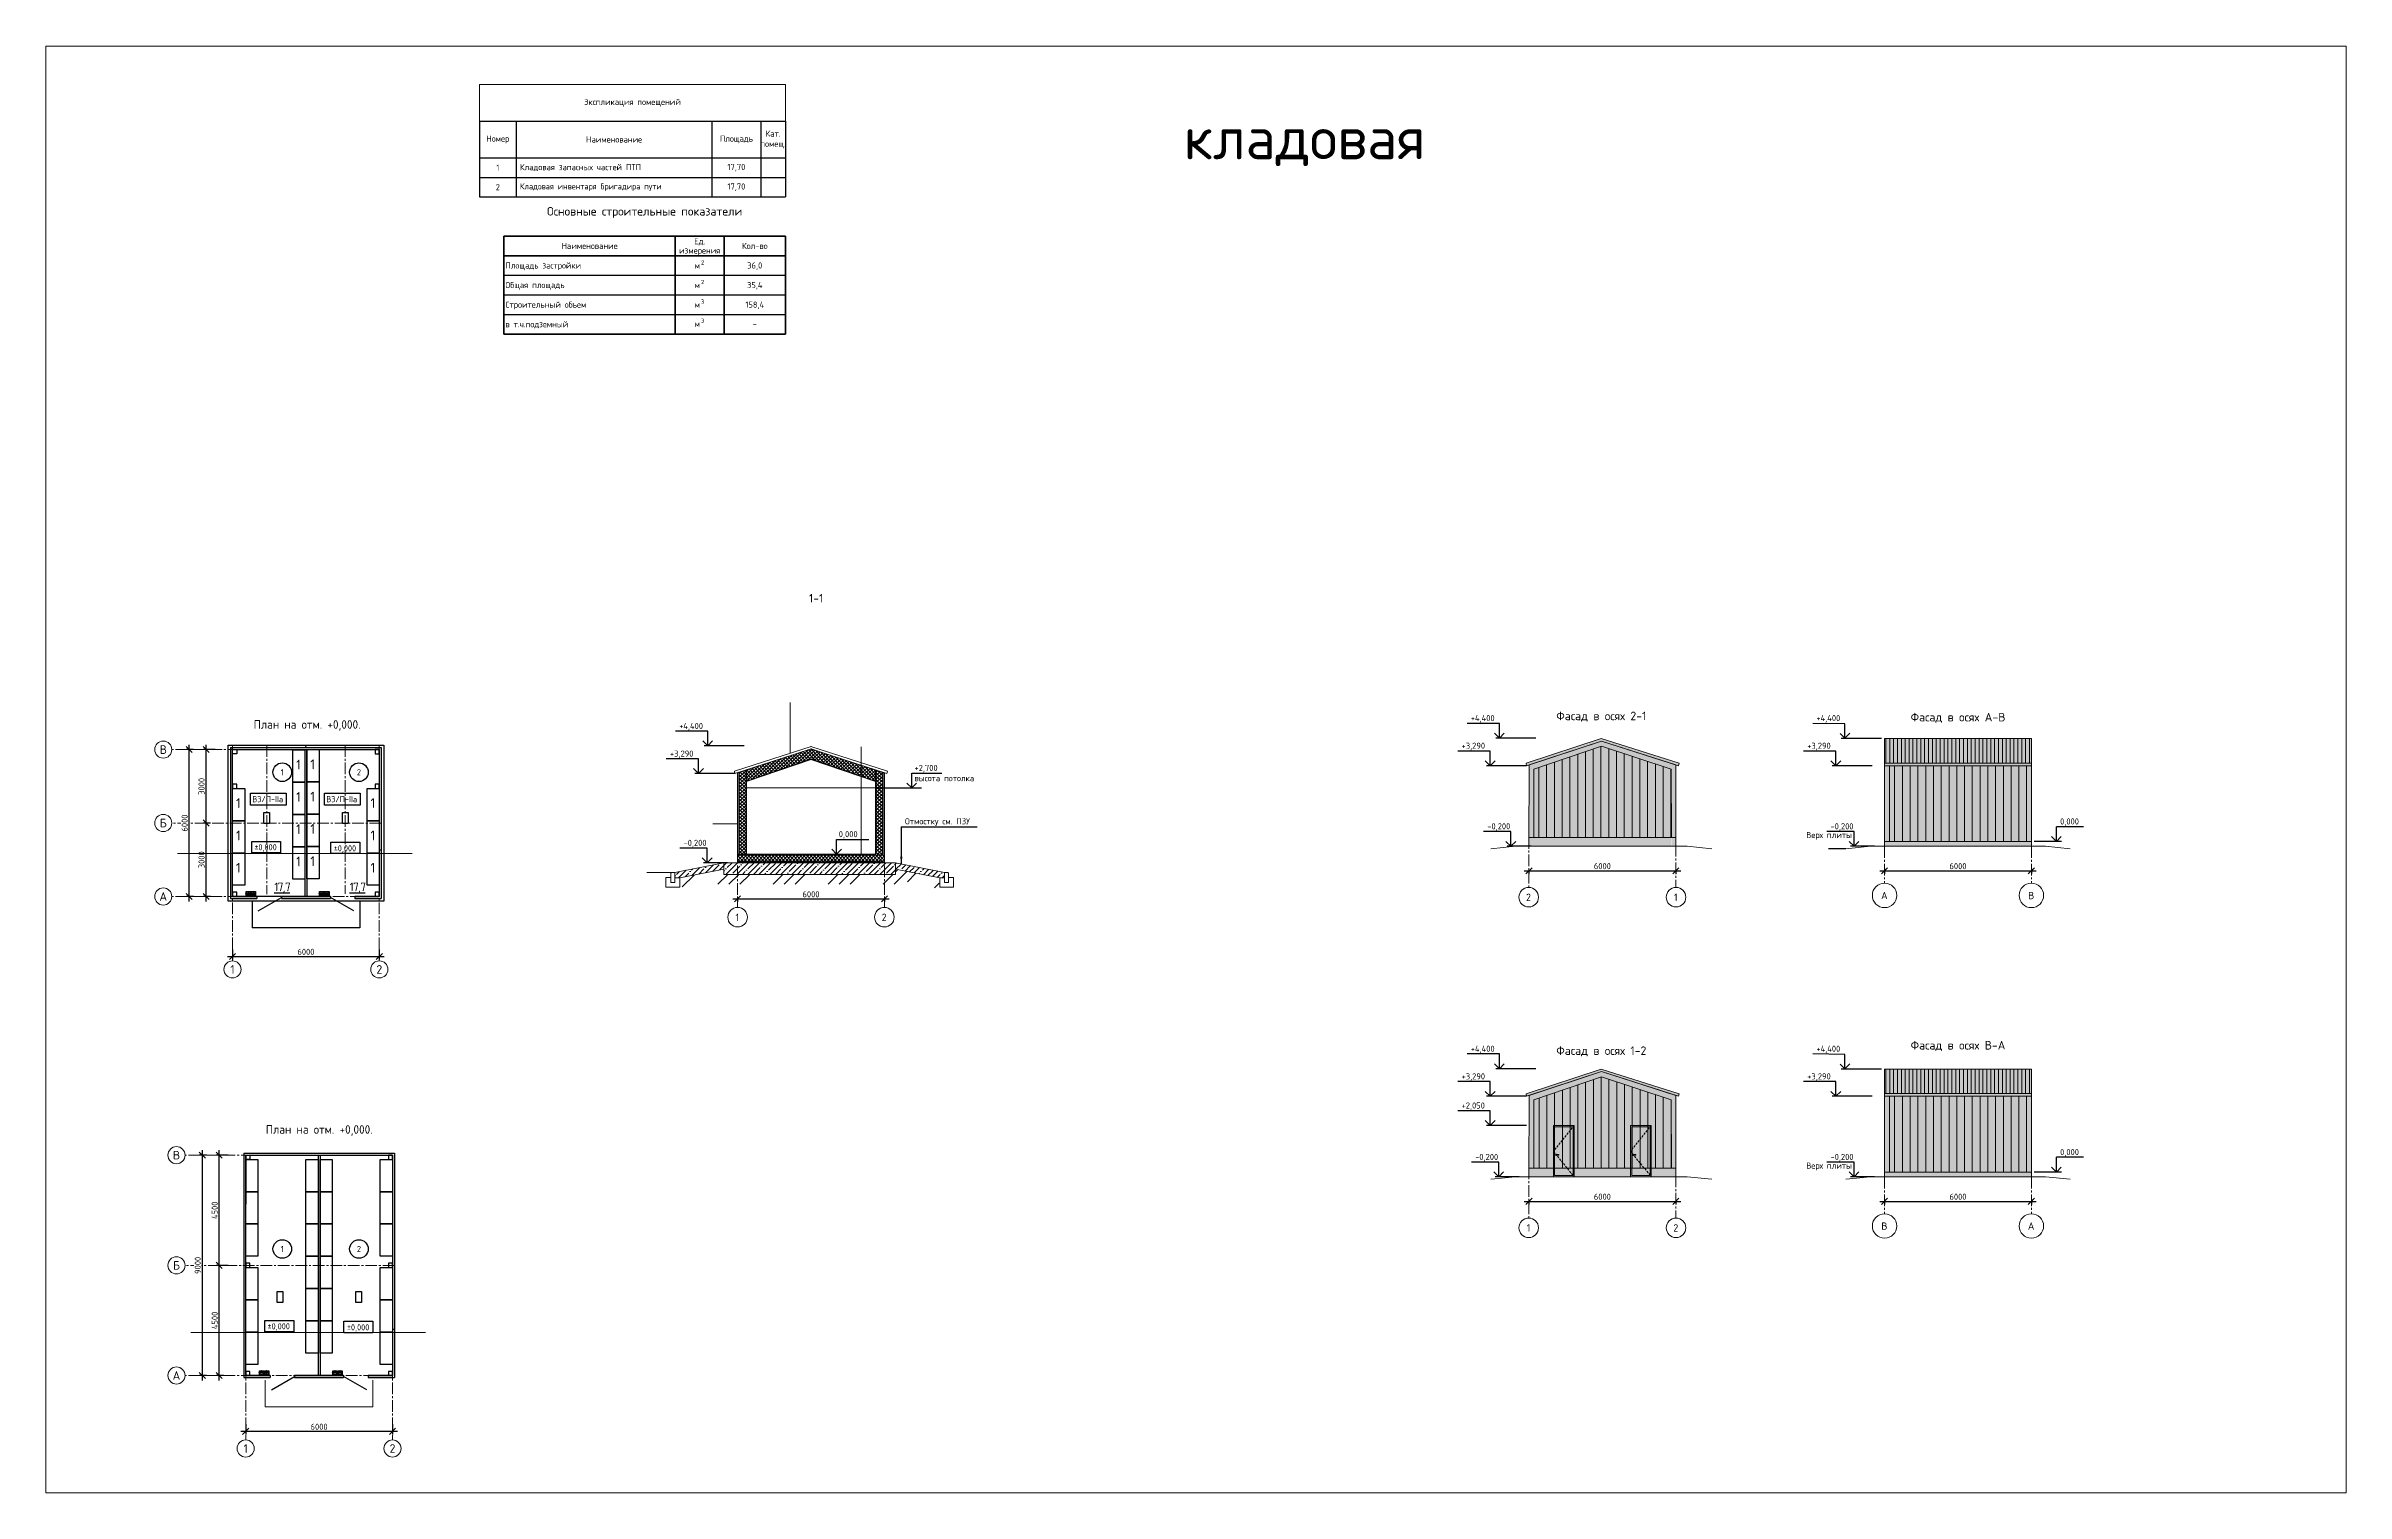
# Model space of a CAD drawing. Header units: millimetres. Extents: x 3795014 to 4300160, y 3869364 to 4016788.
# Drawn here: x 4040424 to 4134422, y 3869364 to 3928475 of the extents above; entities that cross this region are included whole.
import ezdxf
from ezdxf.enums import TextEntityAlignment as Align

# ---------------------------------------------------------------- set-up
doc = ezdxf.new("R2010")
doc.units = ezdxf.units.MM
doc.linetypes.add('HIDDEN', pattern=[0.375, 0.25, -0.125])
doc.linetypes.add('осевая2', pattern=[28.575, 19.05, -3.175, 3.175, -3.175])
doc.layers.get('Defpoints').update_dxf_attribs({"color": 3})
doc.layers.add('1', color=7, linetype='Continuous')
doc.layers.add('ТХ здание', color=7, linetype='Continuous')
for name, color, linetype, lineweight in [('2.1.Планы', 7, 'Continuous', 25), ('7.1.Экспликация', 7, 'Continuous', 60), ('выноска', 7, 'Continuous', 18), ('двери', 7, 'Continuous', 25), ('Дополнительная', 7, 'Continuous', 18), ('Констр.', 7, 'Continuous', 30), ('орудование', 7, 'Continuous', 30), ('оси', 7, 'осевая2', 13), ('основная', 7, 'Continuous', 50), ('отметки', 7, 'Continuous', 18), ('пунктир', 7, 'HIDDEN', 25), ('размеры', 7, 'Continuous', 18), ('текст', 7, 'Continuous', 20), ('тонкая', 7, 'Continuous', 20), ('штриховка', 7, 'Continuous', 9)]:
    doc.layers.add(name, color=color, linetype=linetype, lineweight=lineweight)
doc.styles.add('GOST-2.304_Type-B', font='GOST Common.ttf')
doc.styles.add('ISOCPEUR', font='isocpeur.ttf')
doc.styles.add('ВНИПИТЕКСТ', font='isocpeui.ttf')
doc.styles.add('ГОСТ 2.304', font='isocpeur.ttf')
doc.dimstyles.new('СПДС', dxfattribs={"dimscale": 50, "dimtxt": 2.5, "dimasz": 2.5, "dimexe": 1.25, "dimexo": 0.625, "dimtad": 1, "dimdec": 0, "dimrnd": 0.001, "dimtxsty": 'ГОСТ 2.304', "dimblk": 'OBLIQUE', "dimcen": 2.5, "dimdle": 2, "dimadec": 0, "dimazin": 2, "dimtfac": 0.75, "dimtdec": 0, "dimtmove": 1, "dimatfit": 3, "dimfxl": 1, "dimtolj": 1, "dimarcsym": 1})
doc.dimstyles.new('СПДС$0', dxfattribs={"dimscale": 100, "dimtxt": 2.5, "dimasz": 2.5, "dimexe": 1.25, "dimexo": 0.004, "dimgap": 1, "dimtad": 1, "dimdec": 0, "dimtxsty": 'ВНИПИТЕКСТ', "dimblk": 'OBLIQUE', "dimcen": 0, "dimdle": 1.25, "dimclrd": 256, "dimclre": 256, "dimclrt": 256, "dimadec": 0, "dimazin": 2, "dimtfac": 1, "dimtdec": 0, "dimtmove": 1, "dimatfit": 3, "dimldrblk": 'NONE', "dimfxl": 1, "dimlwd": -1, "dimlwe": -1, "dimarcsym": 0})

msp = doc.modelspace()

# ---------------------------------------------------------------- texts
at = {"ltscale": 100, "style": 'GOST-2.304_Type-B'}
for s, height, p in [('План на отм. +0,000.', 350, (4051093.7, 3900760)), ('±0,000', 250, (4049396.2, 3895746.5)), ('±0,000', 250, (4052640.7, 3895700.9)), ('План на отм. +0,000.', 350, (4051590, 3884215.3)), ('±0,000', 250, (4049934.7, 3876175.6)), ('±0,000', 250, (4053179.2, 3876130.1))]:
    msp.add_text(s, height=height, dxfattribs=at).set_placement(p, align=Align.MIDDLE_CENTER)
for s, height, p in [('1', 400, (4050646.1, 3898921.6)), ('1', 400, (4051226.1, 3898931.6)), ('1', 400, (4048186.1, 3897346.6)), ('В3/П-IIа', 250, (4048854.6, 3897583.4)), ('1', 400, (4050646.1, 3897601.6)), ('1', 400, (4051226.1, 3897611.6)), ('В3/П-IIа', 250, (4051877.9, 3897583.4)), ('1', 400, (4053686.1, 3897346.6)), ('1', 400, (4048186.1, 3896026.6)), ('1', 400, (4050646.1, 3896281.6)), ('1', 400, (4051226.1, 3896291.6)), ('1', 400, (4053686.1, 3896026.6)), ('1', 400, (4050646.1, 3894961.6)), ('1', 400, (4051226.1, 3894971.6)), ('1', 400, (4048186.1, 3894706.6)), ('1', 400, (4053686.1, 3894706.6))]:
    msp.add_text(s, height=height, dxfattribs=at).set_placement(p)
at = {"ltscale": 100, "char_height": 350, "width": 920.88, "attachment_point": 1, "style": 'GOST-2.304_Type-B'}
for insert in [(4049752.5, 3894298.3), (4052832.2, 3894298.3)]:
    msp.add_mtext('{\\T0.8;\\L17,7}', dxfattribs=dict(at, insert=insert))
at = {"layer": 'текст', "style": 'ГОСТ 2.304'}
msp.add_text('кладовая', height=1750, dxfattribs=at).set_placement((4086916.4, 3923848.9))
at = {"layer": 'текст', "ltscale": 100, "style": 'ГОСТ 2.304'}
for s, height, p in [('Основные строительные показатели', 350, (4064889.3, 3921723.6)), ('Наименование', 250, (4062639.3, 3920310.2)), ('измерения', 250, (4067139.3, 3920122.7)), ('Ед.', 250, (4067139.3, 3920497.7)), ('2', 175, (4067259.3, 3919635.2)), ('Кол-во', 250, (4069389.3, 3920310.2)), ('м', 250, (4067042.3, 3919510.2)), ('2', 175, (4067259.3, 3918835.2)), ('35,4', 250, (4069389.3, 3918710.2)), ('36,0', 250, (4069389.3, 3919510.2)), ('м', 250, (4067042.3, 3918710.2)), ('м', 250, (4067042.3, 3917910.2)), ('3', 175, (4067259.3, 3918035.2)), ('158,4', 250, (4069389.3, 3917910.2)), ('м', 250, (4067042.3, 3917128.1)), ('3', 175, (4067259.3, 3917253.1)), ('-', 250, (4069389.3, 3917128.1))]:
    msp.add_text(s, height=height, dxfattribs=at).set_placement(p, align=Align.MIDDLE_CENTER)
for s, p in [('Общая площадь', (4059199.3, 3918710.2)), ('Площадь застройки', (4059199.3, 3919510.2)), ('Строительный объем', (4059199.3, 3917910.2)), ('в т.ч.подземный', (4059199.3, 3917110.2))]:
    msp.add_text(s, height=250, dxfattribs=at).set_placement(p, align=Align.MIDDLE_LEFT)
at = {"layer": 'текст', "style": 'ГОСТ 2.304'}
for s, p in [('1-1', (4071898.5, 3905916.2)), ('Фасад в осях 2-1', (4103988, 3901107.9)), ('Фасад в осях А-В', (4118565.3, 3901058.9)), ('В', (4045216.4, 3899733.4)), ('Б', (4045216.4, 3896733.4)), ('А', (4045216.4, 3893733.4)), ('1', (4048046.4, 3890753.6)), ('2', (4054046.4, 3890753.6)), ('Фасад в осях В-А', (4118565.3, 3887654.4)), ('В', (4045755, 3883162.6)), ('Б', (4045755, 3878662.6)), ('А', (4045755, 3874162.6)), ('1', (4048585, 3871182.7)), ('2', (4054585, 3871182.7))]:
    msp.add_text(s, height=350, dxfattribs=at).set_placement(p, align=Align.MIDDLE_CENTER)
at = {"layer": 'текст', "linetype": 'Continuous', "lineweight": 25, "ltscale": 50, "style": 'ГОСТ 2.304'}
for s, p in [('+4,400', (4098653, 3900894.4)), ('+4,400', (4112778.5, 3900894.4)), ('+4,400', (4066299.9, 3900574.6)), ('+3,290', (4098278.5, 3899764.4)), ('+3,290', (4112404, 3899764.4)), ('+3,290', (4065925.4, 3899444.6)), ('0,000', (4072823.1, 3896154.6)), ('-0,200', (4099326.9, 3896474.4)), ('Верх плиты', (4112360.6, 3896118.6)), ('-0,200', (4113354.9, 3896474.4)), ('0,000', (4122737.1, 3896672.6)), ('-0,200', (4066479.2, 3895798.6)), ('+4,400', (4098653, 3887388.1)), ('+4,400', (4112778.5, 3887388.1)), ('+3,290', (4098278.5, 3886258.1)), ('+3,290', (4112404, 3886258.1)), ('+2,050', (4098278.5, 3885068.1)), ('-0,200', (4098832.3, 3882968.1)), ('-0,200', (4113354.9, 3882968.1)), ('0,000', (4122737.1, 3883166.4)), ('Верх плиты', (4112360.6, 3882612.4))]:
    msp.add_text(s, height=250, dxfattribs=at).set_placement(p)
at = {"layer": 'текст', "style": 'ГОСТ 2.304'}
for s, height, p in [('1', 250, (4050079.3, 3898808.4)), ('2', 250, (4053212.2, 3898808.4)), ('2', 300, (4101011.2, 3893698.4)), ('1', 300, (4107031.2, 3893698.4)), ('А', 300, (4115553.8, 3893772)), ('В', 300, (4121553.8, 3893772)), ('1', 300, (4068678.1, 3892880.9)), ('2', 300, (4074678.1, 3892880.9)), ('1', 300, (4101011.2, 3880192.2)), ('2', 300, (4107031.2, 3880192.2)), ('В', 300, (4115553.8, 3880265.7)), ('А', 300, (4121553.8, 3880265.7)), ('1', 250, (4050079.3, 3879331.9)), ('2', 250, (4053212.2, 3879331.9))]:
    msp.add_text(s, height=height, dxfattribs=at).set_placement(p, align=Align.MIDDLE)
at = {"layer": 'текст', "linetype": 'Continuous', "lineweight": 25, "ltscale": 0.083333, "style": 'ГОСТ 2.304'}
msp.add_text('Отмостку см. ПЗУ', height=250, dxfattribs=at).set_placement((4075529.6, 3896678.6))
at = {"layer": 'текст', "style": 'ГОСТ 2.304'}
msp.add_text('Фасад в осях 1-2', height=350, dxfattribs=at).set_placement((4103988, 3887608.9), align=Align.TOP_CENTER)
at = {"layer": 'текст', "lineweight": 20, "insert": (4075919.4, 3899107.7), "char_height": 250, "width": 3197.419, "attachment_point": 1, "style": 'ГОСТ 2.304'}
msp.add_mtext('+2,700\\Pвысота потолка', dxfattribs=at)

# ---------------------------------------------------------------- blocks, each defined once
blk = doc.blocks.new('_Oblique')
at = {"color": 0, "linetype": 'ByBlock', "lineweight": -2}
blk.add_line((-0.5, -0.5), (0.5, 0.5), dxfattribs=at)
blk = doc.blocks.new('*D133')
at = {"layer": 'Defpoints', "color": 0, "lineweight": 20, "transparency": 16777216}
for p in [(4047505, 3878663), (4047937, 3878663), (4047746, 3874163)]:
    blk.add_point(p, dxfattribs=at)
at = {"layer": 'размеры', "color": 0, "lineweight": -2, "transparency": 16777216}
for p, q in [((4047875, 3878663), (4047380, 3878663)), ((4047505, 3873963), (4047505, 3878863)), ((4047683, 3874163), (4047380, 3874163))]:
    blk.add_line(p, q, dxfattribs=at)
at = {"layer": 'размеры', "color": 0, "lineweight": -2, "transparency": 16777216, "xscale": 250, "yscale": 250, "zscale": 250}
for p, rotation in [((4047505, 3878663), 90), ((4047505, 3874163), 270)]:
    blk.add_blockref('_Oblique', p, dxfattribs=dict(at, rotation=rotation))
at = {"layer": 'размеры', "color": 0, "transparency": 16777216, "insert": (4047317, 3876413), "char_height": 250, "attachment_point": 5, "rotation": 90, "style": 'ГОСТ 2.304'}
blk.add_mtext('\\A1;4500', dxfattribs=at)
blk = doc.blocks.new('*D134')
at = {"layer": 'Defpoints', "color": 0, "lineweight": 20, "transparency": 16777216}
for p in [(4047505, 3883163), (4047937, 3883163), (4047746, 3878663)]:
    blk.add_point(p, dxfattribs=at)
at = {"layer": 'размеры', "color": 0, "lineweight": -2, "transparency": 16777216}
for p, q in [((4047875, 3883163), (4047380, 3883163)), ((4047505, 3878463), (4047505, 3883363)), ((4047683, 3878663), (4047380, 3878663))]:
    blk.add_line(p, q, dxfattribs=at)
at = {"layer": 'размеры', "color": 0, "lineweight": -2, "transparency": 16777216, "xscale": 250, "yscale": 250, "zscale": 250}
for p, rotation in [((4047505, 3883163), 90), ((4047505, 3878663), 270)]:
    blk.add_blockref('_Oblique', p, dxfattribs=dict(at, rotation=rotation))
at = {"layer": 'размеры', "color": 0, "transparency": 16777216, "insert": (4047317, 3880913), "char_height": 250, "attachment_point": 5, "rotation": 90, "style": 'ГОСТ 2.304'}
blk.add_mtext('\\A1;4500', dxfattribs=at)
blk = doc.blocks.new('*D140')
at = {"layer": 'Defpoints', "color": 0, "lineweight": 20, "transparency": 16777216}
for p in [(4048585, 3872234), (4054585, 3872234), (4054585, 3871883)]:
    blk.add_point(p, dxfattribs=at)
at = {"layer": 'размеры', "color": 0, "lineweight": -2, "transparency": 16777216}
for p, q in [((4048385, 3871883), (4054785, 3871883)), ((4048585, 3872171), (4048585, 3871758)), ((4054585, 3872171), (4054585, 3871758))]:
    blk.add_line(p, q, dxfattribs=at)
at = {"layer": 'размеры', "color": 0, "lineweight": -2, "transparency": 16777216, "xscale": 250, "yscale": 250, "zscale": 250, "rotation": 180}
blk.add_blockref('_Oblique', (4048585, 3871883), dxfattribs=at)
at = {"layer": 'размеры', "color": 0, "lineweight": -2, "transparency": 16777216, "xscale": 250, "yscale": 250, "zscale": 250}
blk.add_blockref('_Oblique', (4054585, 3871883), dxfattribs=at)
at = {"layer": 'размеры', "color": 0, "transparency": 16777216, "insert": (4051585, 3872070), "char_height": 250, "attachment_point": 5, "style": 'ГОСТ 2.304'}
blk.add_mtext('\\A1;6000', dxfattribs=at)
blk = doc.blocks.new('*D135')
at = {"layer": 'Defpoints', "color": 0, "lineweight": 20, "transparency": 16777216}
for p in [(4046814, 3883163), (4047049, 3883163), (4047049, 3874163)]:
    blk.add_point(p, dxfattribs=at)
at = {"layer": 'размеры', "color": 0, "lineweight": -2, "transparency": 16777216}
for p, q in [((4046986, 3883163), (4046689, 3883163)), ((4046814, 3873963), (4046814, 3883363)), ((4046986, 3874163), (4046689, 3874163))]:
    blk.add_line(p, q, dxfattribs=at)
at = {"layer": 'размеры', "color": 0, "lineweight": -2, "transparency": 16777216, "xscale": 250, "yscale": 250, "zscale": 250}
for p, rotation in [((4046814, 3883163), 90), ((4046814, 3874163), 270)]:
    blk.add_blockref('_Oblique', p, dxfattribs=dict(at, rotation=rotation))
at = {"layer": 'размеры', "color": 0, "transparency": 16777216, "insert": (4046627, 3878663), "char_height": 250, "attachment_point": 5, "rotation": 90, "style": 'ГОСТ 2.304', "bg_fill": 3, "box_fill_scale": 1.1, "bg_fill_color": 9, "bg_fill_true_color": 13158600, "bg_fill_transparency": 0}
blk.add_mtext('\\A1;9000', dxfattribs=at)
blk = doc.blocks.new('*D138')
at = {"layer": 'Defpoints', "color": 0, "lineweight": 20, "transparency": 16777216}
for p in [(4068688, 3893684), (4074688, 3893684), (4074688, 3893636)]:
    blk.add_point(p, dxfattribs=at)
at = {"layer": 'размеры', "color": 0, "lineweight": -2, "transparency": 16777216}
for p, q in [((4068488, 3893636), (4074888, 3893636)), ((4068688, 3893621), (4068688, 3893511)), ((4074688, 3893621), (4074688, 3893511))]:
    blk.add_line(p, q, dxfattribs=at)
at = {"layer": 'размеры', "color": 0, "lineweight": -2, "transparency": 16777216, "xscale": 250, "yscale": 250, "zscale": 250, "rotation": 180}
blk.add_blockref('_Oblique', (4068688, 3893636), dxfattribs=at)
at = {"layer": 'размеры', "color": 0, "lineweight": -2, "transparency": 16777216, "xscale": 250, "yscale": 250, "zscale": 250}
blk.add_blockref('_Oblique', (4074688, 3893636), dxfattribs=at)
at = {"layer": 'размеры', "color": 0, "transparency": 16777216, "insert": (4071688, 3893823), "char_height": 250, "attachment_point": 5, "style": 'ГОСТ 2.304'}
blk.add_mtext('\\A1;6000', dxfattribs=at)
blk = doc.blocks.new('*D139')
at = {"layer": 'Defpoints', "color": 0, "lineweight": 20, "transparency": 16777216}
for p in [(4101031, 3894832), (4107031, 3894832), (4107031, 3894784)]:
    blk.add_point(p, dxfattribs=at)
at = {"layer": 'размеры', "color": 0, "lineweight": -2, "transparency": 16777216}
for p, q in [((4100831, 3894784), (4107231, 3894784)), ((4101031, 3894770), (4101031, 3894659)), ((4107031, 3894770), (4107031, 3894659))]:
    blk.add_line(p, q, dxfattribs=at)
at = {"layer": 'размеры', "color": 0, "lineweight": -2, "transparency": 16777216, "xscale": 250, "yscale": 250, "zscale": 250, "rotation": 180}
blk.add_blockref('_Oblique', (4101031, 3894784), dxfattribs=at)
at = {"layer": 'размеры', "color": 0, "lineweight": -2, "transparency": 16777216, "xscale": 250, "yscale": 250, "zscale": 250}
blk.add_blockref('_Oblique', (4107031, 3894784), dxfattribs=at)
at = {"layer": 'размеры', "color": 0, "transparency": 16777216, "insert": (4104031, 3894972), "char_height": 250, "attachment_point": 5, "style": 'ГОСТ 2.304'}
blk.add_mtext('\\A1;6000', dxfattribs=at)
blk = doc.blocks.new('*D132')
at = {"layer": 'Defpoints', "color": 0, "lineweight": 20, "transparency": 16777216}
for p in [(4115564, 3894922), (4121564, 3894922), (4121564, 3894784)]:
    blk.add_point(p, dxfattribs=at)
at = {"layer": 'размеры', "color": 0, "lineweight": -2, "transparency": 16777216}
for p, q in [((4115364, 3894784), (4121764, 3894784)), ((4115564, 3894860), (4115564, 3894659)), ((4121564, 3894860), (4121564, 3894659))]:
    blk.add_line(p, q, dxfattribs=at)
at = {"layer": 'размеры', "color": 0, "lineweight": -2, "transparency": 16777216, "xscale": 250, "yscale": 250, "zscale": 250, "rotation": 180}
blk.add_blockref('_Oblique', (4115564, 3894784), dxfattribs=at)
at = {"layer": 'размеры', "color": 0, "lineweight": -2, "transparency": 16777216, "xscale": 250, "yscale": 250, "zscale": 250}
blk.add_blockref('_Oblique', (4121564, 3894784), dxfattribs=at)
at = {"layer": 'размеры', "color": 0, "transparency": 16777216, "insert": (4118564, 3894972), "char_height": 250, "width": 709.66, "attachment_point": 5, "style": 'ГОСТ 2.304'}
blk.add_mtext('\\A1;6000', dxfattribs=at)
blk = doc.blocks.new('*D141')
at = {"layer": 'Defpoints', "color": 0, "lineweight": 20, "transparency": 16777216}
for p in [(4101031, 3881326), (4107031, 3881326), (4107031, 3881278)]:
    blk.add_point(p, dxfattribs=at)
at = {"layer": 'размеры', "color": 0, "lineweight": -2, "transparency": 16777216}
for p, q in [((4100831, 3881278), (4107231, 3881278)), ((4101031, 3881264), (4101031, 3881153)), ((4107031, 3881264), (4107031, 3881153))]:
    blk.add_line(p, q, dxfattribs=at)
at = {"layer": 'размеры', "color": 0, "lineweight": -2, "transparency": 16777216, "xscale": 250, "yscale": 250, "zscale": 250, "rotation": 180}
blk.add_blockref('_Oblique', (4101031, 3881278), dxfattribs=at)
at = {"layer": 'размеры', "color": 0, "lineweight": -2, "transparency": 16777216, "xscale": 250, "yscale": 250, "zscale": 250}
blk.add_blockref('_Oblique', (4107031, 3881278), dxfattribs=at)
at = {"layer": 'размеры', "color": 0, "transparency": 16777216, "insert": (4104031, 3881466), "char_height": 250, "attachment_point": 5, "style": 'ГОСТ 2.304'}
blk.add_mtext('\\A1;6000', dxfattribs=at)
blk = doc.blocks.new('дверь')
at = {"layer": 'штриховка', "lineweight": 20, "ltscale": 100, "true_color": 0x007cb0}
h = blk.add_hatch(color=144, dxfattribs=at)
h.dxf.hatch_style = 1
h.paths.add_polyline_path([(4046677, 3954350), (4048377, 3954350), (4048377, 3958550), (4046677, 3958550)])
at = {"layer": '1', "linetype": 'HIDDEN', "lineweight": 20, "ltscale": 700}
for p, q in [((4048377, 3958550), (4046677, 3956448)), ((4046677, 3956448), (4048377, 3954350))]:
    blk.add_line(p, q, dxfattribs=at)
at = {"layer": '1', "lineweight": 20, "ltscale": 100}
for points in [[(4046677, 3954350), (4048377, 3954350), (4048377, 3958550), (4046677, 3958550)], [(4046777, 3954450), (4048277, 3954450), (4048277, 3958450), (4046777, 3958450)], [(4046927, 3956216), (4046862, 3956216), (4046862, 3956085), (4046927, 3956085)], [(4046889, 3956174), (4047111, 3956174), (4047111, 3956135), (4046889, 3956135)]]:
    blk.add_lwpolyline(points, close=True, dxfattribs=at)
at = {"layer": 'двери', "linetype": 'Continuous', "lineweight": 20}
for p, q in [((4046848, 3958550), (4048377, 3958550)), ((4048377, 3954350), (4048377, 3958353))]:
    blk.add_line(p, q, dxfattribs=at)
blk = doc.blocks.new('*D136')
at = {"layer": 'Defpoints', "color": 0, "lineweight": 20, "transparency": 16777216}
for p in [(4115564, 3881416), (4121564, 3881416), (4121564, 3881278)]:
    blk.add_point(p, dxfattribs=at)
at = {"layer": 'размеры', "color": 0, "lineweight": -2, "transparency": 16777216}
for p, q in [((4115364, 3881278), (4121764, 3881278)), ((4115564, 3881353), (4115564, 3881153)), ((4121564, 3881353), (4121564, 3881153))]:
    blk.add_line(p, q, dxfattribs=at)
at = {"layer": 'размеры', "color": 0, "lineweight": -2, "transparency": 16777216, "xscale": 250, "yscale": 250, "zscale": 250, "rotation": 180}
blk.add_blockref('_Oblique', (4115564, 3881278), dxfattribs=at)
at = {"layer": 'размеры', "color": 0, "lineweight": -2, "transparency": 16777216, "xscale": 250, "yscale": 250, "zscale": 250}
blk.add_blockref('_Oblique', (4121564, 3881278), dxfattribs=at)
at = {"layer": 'размеры', "color": 0, "transparency": 16777216, "insert": (4118564, 3881466), "char_height": 250, "width": 709.66, "attachment_point": 5, "style": 'ГОСТ 2.304'}
blk.add_mtext('\\A1;6000', dxfattribs=at)
blk = doc.blocks.new('*T137')
at = {"layer": 'Defpoints', "color": 8, "linetype": 'ByBlock', "lineweight": 0, "ltscale": 100, "transparency": 16777216}
for p, q in [((0, 0), (12500, 0)), ((0, 0), (0, -1500)), ((12500, 0), (12500, -1500))]:
    blk.add_line(p, q, dxfattribs=at)
at = {"layer": 'ТХ здание', "color": 0, "ltscale": 100, "transparency": 16777216}
blk.add_line((0, -1500), (12500, -1500), dxfattribs=at)
at = {"layer": 'ТХ здание', "color": 0, "linetype": 'ByBlock', "lineweight": -2, "ltscale": 100, "transparency": 16777216}
for p, q in [((0, -1500), (0, -4600)), ((1500, -1500), (1500, -4600)), ((9500, -1500), (9500, -4600)), ((11500, -1500), (11500, -4600)), ((12500, -1500), (12500, -4600)), ((0, -3000), (12500, -3000)), ((0, -3800), (12500, -3800)), ((0, -4600), (12500, -4600))]:
    blk.add_line(p, q, dxfattribs=at)
at = {"layer": 'ТХ здание', "color": 0, "ltscale": 100, "transparency": 16777216, "char_height": 250, "style": 'ISOCPEUR'}
for s, insert, width, attachment_point in [('Экспликация помещений', (6250, -750), 12380, 5), ('Номер', (750, -2250), 1380, 5), ('Наименование', (5500, -2250), 7880, 5), ('\\A1;Площадь', (10500, -2250), 1880, 5), ('Кат. помещ.', (12000, -2250), 880, 5), ('1', (750, -3400), 1380, 5), ('Кладовая запасных частей ПТП', (1650, -3400), 7700, 4), ('17,70', (10500, -3400), 1880, 5), ('2', (750, -4200), 1380, 5), ('{\\fGOST Common|b0|i0|c204|p34;\\C256;Кладовая инвентаря бригадира пути}', (1650, -4200), 7700, 4), ('17,70', (10500, -4200), 1880, 5)]:
    blk.add_mtext(s, dxfattribs=dict(at, insert=insert, width=width, attachment_point=attachment_point))
blk = doc.blocks.new('*D142')
at = {"layer": 'Defpoints', "color": 0, "lineweight": 20, "transparency": 16777216}
for p in [(4048046, 3891634), (4054046, 3891634), (4054046, 3891284)]:
    blk.add_point(p, dxfattribs=at)
at = {"layer": 'размеры', "color": 0, "lineweight": -2, "transparency": 16777216}
for p, q in [((4048046, 3891572), (4048046, 3891159)), ((4054046, 3891572), (4054046, 3891159)), ((4047846, 3891284), (4054246, 3891284))]:
    blk.add_line(p, q, dxfattribs=at)
at = {"layer": 'размеры', "color": 0, "lineweight": -2, "transparency": 16777216, "xscale": 250, "yscale": 250, "zscale": 250, "rotation": 180}
blk.add_blockref('_Oblique', (4048046, 3891284), dxfattribs=at)
at = {"layer": 'размеры', "color": 0, "lineweight": -2, "transparency": 16777216, "xscale": 250, "yscale": 250, "zscale": 250}
blk.add_blockref('_Oblique', (4054046, 3891284), dxfattribs=at)
at = {"layer": 'размеры', "color": 0, "transparency": 16777216, "insert": (4051046, 3891471), "char_height": 250, "attachment_point": 5, "style": 'ГОСТ 2.304'}
blk.add_mtext('\\A1;6000', dxfattribs=at)
blk = doc.blocks.new('*D143')
at = {"layer": 'Defpoints', "color": 0, "lineweight": 20, "transparency": 16777216}
for p in [(4046966, 3896733), (4047207, 3896733), (4047207, 3893733)]:
    blk.add_point(p, dxfattribs=at)
at = {"layer": 'размеры', "color": 0, "lineweight": -2, "transparency": 16777216}
for p, q in [((4047145, 3896733), (4046841, 3896733)), ((4046966, 3893533), (4046966, 3896933)), ((4047145, 3893733), (4046841, 3893733))]:
    blk.add_line(p, q, dxfattribs=at)
at = {"layer": 'размеры', "color": 0, "lineweight": -2, "transparency": 16777216, "xscale": 250, "yscale": 250, "zscale": 250}
for p, rotation in [((4046966, 3896733), 90), ((4046966, 3893733), 270)]:
    blk.add_blockref('_Oblique', p, dxfattribs=dict(at, rotation=rotation))
at = {"layer": 'размеры', "color": 0, "transparency": 16777216, "insert": (4046779, 3895233), "char_height": 250, "attachment_point": 5, "rotation": 90, "style": 'ГОСТ 2.304'}
blk.add_mtext('\\A1;3000', dxfattribs=at)
blk = doc.blocks.new('*D144')
at = {"layer": 'Defpoints', "color": 0, "lineweight": 20, "transparency": 16777216}
for p in [(4046966, 3899733), (4047399, 3899733), (4047207, 3896733)]:
    blk.add_point(p, dxfattribs=at)
at = {"layer": 'размеры', "color": 0, "lineweight": -2, "transparency": 16777216}
for p, q in [((4047336, 3899733), (4046841, 3899733)), ((4046966, 3896533), (4046966, 3899933)), ((4047145, 3896733), (4046841, 3896733))]:
    blk.add_line(p, q, dxfattribs=at)
at = {"layer": 'размеры', "color": 0, "lineweight": -2, "transparency": 16777216, "xscale": 250, "yscale": 250, "zscale": 250}
for p, rotation in [((4046966, 3899733), 90), ((4046966, 3896733), 270)]:
    blk.add_blockref('_Oblique', p, dxfattribs=dict(at, rotation=rotation))
at = {"layer": 'размеры', "color": 0, "transparency": 16777216, "insert": (4046779, 3898233), "char_height": 250, "attachment_point": 5, "rotation": 90, "style": 'ГОСТ 2.304'}
blk.add_mtext('\\A1;3000', dxfattribs=at)
blk = doc.blocks.new('*D145')
at = {"layer": 'Defpoints', "color": 0, "lineweight": 20, "transparency": 16777216}
for p in [(4046275, 3899733), (4046510, 3899733), (4046510, 3893733)]:
    blk.add_point(p, dxfattribs=at)
at = {"layer": 'размеры', "color": 0, "lineweight": -2, "transparency": 16777216}
for p, q in [((4046448, 3899733), (4046150, 3899733)), ((4046275, 3893533), (4046275, 3899933)), ((4046448, 3893733), (4046150, 3893733))]:
    blk.add_line(p, q, dxfattribs=at)
at = {"layer": 'размеры', "color": 0, "lineweight": -2, "transparency": 16777216, "xscale": 250, "yscale": 250, "zscale": 250}
for p, rotation in [((4046275, 3899733), 90), ((4046275, 3893733), 270)]:
    blk.add_blockref('_Oblique', p, dxfattribs=dict(at, rotation=rotation))
at = {"layer": 'размеры', "color": 0, "transparency": 16777216, "insert": (4046088, 3896733), "char_height": 250, "attachment_point": 5, "rotation": 90, "style": 'ГОСТ 2.304', "bg_fill": 3, "box_fill_scale": 1.1, "bg_fill_color": 9, "bg_fill_true_color": 13158600, "bg_fill_transparency": 0}
blk.add_mtext('\\A1;6000', dxfattribs=at)

# ---------------------------------------------------------------- dimensions: what is measured, and where the dimension line sits
at = {"layer": 'размеры'}
for base, p1, p2, picture, middle in [((4046966.4, 3899733.4), (4047207.4, 3896733.4), (4047398.8, 3899733.4), '*D144', (4046778.9, 3898233.4)), ((4046966.4, 3896733.4), (4047207.4, 3893733.4), (4047207.4, 3896733.4), '*D143', (4046778.9, 3895233.4)), ((4047505, 3883162.6), (4047745.9, 3878662.6), (4047937.3, 3883162.6), '*D134', (4047317.5, 3880912.6)), ((4047505, 3878662.6), (4047745.9, 3874162.6), (4047937.3, 3878662.6), '*D133', (4047317.5, 3876412.6))]:
    dim = msp.add_linear_dim(base=base, p1=p1, p2=p2, angle=90, dimstyle='СПДС$0', override={"dimscale": 100, "dimexo": 0.625, "dimgap": 0.625, "dimrnd": 0.001, "dimtxsty": 'ГОСТ 2.304', "dimcen": 2.5, "dimdle": 2, "dimclrd": 0, "dimclre": 0, "dimclrt": 0, "dimtfac": 0.75, "dimtolj": 1, "dimlwd": -2, "dimlwe": -2, "dimarcsym": 1}, dxfattribs=at)
    dim.commit()
    dim.dimension.update_dxf_attribs({"geometry": picture, "text_midpoint": middle})
for base, p1, p2, dimstyle, override, picture, middle in [((4107031, 3894784.4), (4101031, 3894832.5), (4107031, 3894832.5), 'СПДС$0', {"dimscale": 100, "dimexo": 0.625, "dimgap": 0.625, "dimlfac": 1, "dimrnd": 0.001, "dimtxsty": 'ГОСТ 2.304', "dimcen": 2.5, "dimdle": 2, "dimclrd": 0, "dimclre": 0, "dimclrt": 0, "dimtfac": 0.75, "dimtolj": 1, "dimlwd": -2, "dimlwe": -2, "dimarcsym": 1}, '*D139', (4104031, 3894971.9)), ((4121563.6, 3894784.4), (4115563.6, 3894922.1), (4121563.6, 3894922.1), 'СПДС$0', {"dimscale": 100, "dimexo": 0.625, "dimgap": 0.625, "dimrnd": 0.001, "dimtxsty": 'ГОСТ 2.304', "dimcen": 2.5, "dimdle": 2, "dimclrd": 0, "dimclre": 0, "dimclrt": 0, "dimtfac": 0.75, "dimtolj": 1, "dimlwd": -2, "dimlwe": -2, "dimarcsym": 1}, '*D132', (4118563.6, 3894971.9)), ((4074687.9, 3893635.7), (4068687.9, 3893683.8), (4074687.9, 3893683.8), 'СПДС', {"dimscale": 100}, '*D138', (4071687.9, 3893823.2)), ((4054046.4, 3891283.7), (4048046.4, 3891634.5), (4054046.4, 3891634.5), 'СПДС$0', {"dimscale": 100, "dimexo": 0.625, "dimgap": 0.625, "dimrnd": 0.001, "dimtxsty": 'ГОСТ 2.304', "dimcen": 2.5, "dimdle": 2, "dimclrd": 0, "dimclre": 0, "dimclrt": 0, "dimtfac": 0.75, "dimtolj": 1, "dimlwd": -2, "dimlwe": -2, "dimarcsym": 1}, '*D142', (4051046.4, 3891471.2)), ((4107031, 3881278.1), (4101031, 3881326.2), (4107031, 3881326.2), 'СПДС$0', {"dimscale": 100, "dimexo": 0.625, "dimgap": 0.625, "dimlfac": 1, "dimrnd": 0.001, "dimtxsty": 'ГОСТ 2.304', "dimcen": 2.5, "dimdle": 2, "dimclrd": 0, "dimclre": 0, "dimclrt": 0, "dimtfac": 0.75, "dimtolj": 1, "dimlwd": -2, "dimlwe": -2, "dimarcsym": 1}, '*D141', (4104031, 3881465.6)), ((4121563.6, 3881278.1), (4115563.6, 3881415.8), (4121563.6, 3881415.8), 'СПДС$0', {"dimscale": 100, "dimexo": 0.625, "dimgap": 0.625, "dimrnd": 0.001, "dimtxsty": 'ГОСТ 2.304', "dimcen": 2.5, "dimdle": 2, "dimclrd": 0, "dimclre": 0, "dimclrt": 0, "dimtfac": 0.75, "dimtolj": 1, "dimlwd": -2, "dimlwe": -2, "dimarcsym": 1}, '*D136', (4118563.6, 3881465.6)), ((4054585, 3871882.7), (4048585, 3872233.5), (4054585, 3872233.5), 'СПДС$0', {"dimscale": 100, "dimexo": 0.625, "dimgap": 0.625, "dimrnd": 0.001, "dimtxsty": 'ГОСТ 2.304', "dimcen": 2.5, "dimdle": 2, "dimclrd": 0, "dimclre": 0, "dimclrt": 0, "dimtfac": 0.75, "dimtolj": 1, "dimlwd": -2, "dimlwe": -2, "dimarcsym": 1}, '*D140', (4051585, 3872070.2))]:
    dim = msp.add_linear_dim(base=base, p1=p1, p2=p2, dimstyle=dimstyle, override=override, dxfattribs=at)
    dim.commit()
    dim.dimension.update_dxf_attribs({"geometry": picture, "text_midpoint": middle})

# ---------------------------------------------------------------- hatches: boundary and pattern name
at = {"layer": '1', "lineweight": 20, "ltscale": 100}
h = msp.add_hatch(dxfattribs=at)
h.set_pattern_fill('ANSI35', color=256, scale=50, angle=180)
h.set_pattern_definition([(225, (4070681.53, 3894858.78), (224.506, -224.506), []), (225, (4070457.03, 3894858.78), (224.506, -224.506), [396.875, -79.375, 0, -79.375])])
h.paths.add_polyline_path([(4068124.1, 3895108.3), (4066120.9, 3894708.9), (4066120.9, 3894494), (4066320.9, 3894491.4), (4068124.1, 3894850.8)])
h.paths.add_polyline_path([(4075124.9, 3895108.5), (4068124.9, 3895108.5), (4068124.1, 3894850.8), (4068124.1, 3894635.6), (4075124.9, 3894635.6), (4075124.9, 3894846.8)])
h.paths.add_polyline_path([(4075124.9, 3895108.5), (4075124.9, 3894851), (4076928.9, 3894491.4), (4077128.9, 3894494), (4077128.9, 3894708.9)])
at = {"layer": 'орудование', "ltscale": 100}
for points in [[(4048701, 3893839.7), (4048698.6, 3893839.7), (4048696.2, 3893837.3), (4048691.3, 3893839.7), (4048688.9, 3893839.7), (4048686.5, 3893842.1), (4048686.5, 3893844.5), (4048684.1, 3893846.9), (4048684.1, 3893849.3), (4048684.1, 3893851.8), (4048686.5, 3893854.2), (4048686.5, 3893856.6), (4048688.9, 3893859), (4048691.3, 3893859), (4048696.2, 3893861.4), (4048698.6, 3893859), (4048701, 3893859), (4048703.4, 3893856.6), (4048703.4, 3893854.2), (4048705.8, 3893854.2), (4048705.8, 3893851.8), (4048705.8, 3893849.3), (4048705.8, 3893846.9), (4048705.8, 3893844.5), (4048703.4, 3893842.1)], [(4048903.6, 3893839.7), (4048901.2, 3893839.7), (4048898.8, 3893837.3), (4048894, 3893839.7), (4048891.6, 3893839.7), (4048889.2, 3893842.1), (4048889.2, 3893844.5), (4048886.8, 3893846.9), (4048886.8, 3893849.3), (4048886.8, 3893851.8), (4048889.2, 3893854.2), (4048889.2, 3893856.6), (4048891.6, 3893859), (4048894, 3893859), (4048898.8, 3893861.4), (4048901.2, 3893859), (4048903.6, 3893859), (4048906, 3893856.6), (4048906, 3893854.2), (4048908.5, 3893854.2), (4048908.5, 3893851.8), (4048908.5, 3893849.3), (4048908.5, 3893846.9), (4048908.5, 3893844.5), (4048906, 3893842.1)], [(4051701, 3893839.7), (4051698.6, 3893839.7), (4051696.2, 3893837.3), (4051691.4, 3893839.7), (4051689, 3893839.7), (4051686.6, 3893842.1), (4051686.6, 3893844.5), (4051684.2, 3893846.9), (4051684.2, 3893849.3), (4051684.2, 3893851.8), (4051686.6, 3893854.2), (4051686.6, 3893856.6), (4051689, 3893859), (4051691.4, 3893859), (4051696.2, 3893861.4), (4051698.6, 3893859), (4051701, 3893859), (4051703.5, 3893856.6), (4051703.5, 3893854.2), (4051705.9, 3893854.2), (4051705.9, 3893851.8), (4051705.9, 3893849.3), (4051705.9, 3893846.9), (4051705.9, 3893844.5), (4051703.5, 3893842.1)], [(4051903.7, 3893839.7), (4051901.3, 3893839.7), (4051898.9, 3893837.3), (4051894.1, 3893839.7), (4051891.6, 3893839.7), (4051889.2, 3893842.1), (4051889.2, 3893844.5), (4051886.8, 3893846.9), (4051886.8, 3893849.3), (4051886.8, 3893851.8), (4051889.2, 3893854.2), (4051889.2, 3893856.6), (4051891.6, 3893859), (4051894.1, 3893859), (4051898.9, 3893861.4), (4051901.3, 3893859), (4051903.7, 3893859), (4051906.1, 3893856.6), (4051906.1, 3893854.2), (4051908.5, 3893854.2), (4051908.5, 3893851.8), (4051908.5, 3893849.3), (4051908.5, 3893846.9), (4051908.5, 3893844.5), (4051906.1, 3893842.1)], [(4049239.5, 3874268.8), (4049237.1, 3874268.8), (4049234.7, 3874266.4), (4049229.9, 3874268.8), (4049227.5, 3874268.8), (4049225.1, 3874271.2), (4049225.1, 3874273.7), (4049222.7, 3874276.1), (4049222.7, 3874278.5), (4049222.7, 3874280.9), (4049225.1, 3874283.3), (4049225.1, 3874285.7), (4049227.5, 3874288.1), (4049229.9, 3874288.1), (4049234.7, 3874290.5), (4049237.1, 3874288.1), (4049239.5, 3874288.1), (4049242, 3874285.7), (4049242, 3874283.3), (4049244.4, 3874283.3), (4049244.4, 3874280.9), (4049244.4, 3874278.5), (4049244.4, 3874276.1), (4049244.4, 3874273.7), (4049242, 3874271.2)], [(4049442.2, 3874268.8), (4049439.8, 3874268.8), (4049437.4, 3874266.4), (4049432.5, 3874268.8), (4049430.1, 3874268.8), (4049427.7, 3874271.2), (4049427.7, 3874273.7), (4049425.3, 3874276.1), (4049425.3, 3874278.5), (4049425.3, 3874280.9), (4049427.7, 3874283.3), (4049427.7, 3874285.7), (4049430.1, 3874288.1), (4049432.5, 3874288.1), (4049437.4, 3874290.5), (4049439.8, 3874288.1), (4049442.2, 3874288.1), (4049444.6, 3874285.7), (4049444.6, 3874283.3), (4049447, 3874283.3), (4049447, 3874280.9), (4049447, 3874278.5), (4049447, 3874276.1), (4049447, 3874273.7), (4049444.6, 3874271.2)], [(4052239.6, 3874268.8), (4052237.2, 3874268.8), (4052234.8, 3874266.4), (4052230, 3874268.8), (4052227.5, 3874268.8), (4052225.1, 3874271.2), (4052225.1, 3874273.7), (4052222.7, 3874276.1), (4052222.7, 3874278.5), (4052222.7, 3874280.9), (4052225.1, 3874283.3), (4052225.1, 3874285.7), (4052227.5, 3874288.1), (4052230, 3874288.1), (4052234.8, 3874290.5), (4052237.2, 3874288.1), (4052239.6, 3874288.1), (4052242, 3874285.7), (4052242, 3874283.3), (4052244.4, 3874283.3), (4052244.4, 3874280.9), (4052244.4, 3874278.5), (4052244.4, 3874276.1), (4052244.4, 3874273.7), (4052242, 3874271.2)], [(4052442.3, 3874268.8), (4052439.8, 3874268.8), (4052437.4, 3874266.4), (4052432.6, 3874268.8), (4052430.2, 3874268.8), (4052427.8, 3874271.2), (4052427.8, 3874273.7), (4052425.4, 3874276.1), (4052425.4, 3874278.5), (4052425.4, 3874280.9), (4052427.8, 3874283.3), (4052427.8, 3874285.7), (4052430.2, 3874288.1), (4052432.6, 3874288.1), (4052437.4, 3874290.5), (4052439.8, 3874288.1), (4052442.3, 3874288.1), (4052444.7, 3874285.7), (4052444.7, 3874283.3), (4052447.1, 3874283.3), (4052447.1, 3874280.9), (4052447.1, 3874278.5), (4052447.1, 3874276.1), (4052447.1, 3874273.7), (4052444.7, 3874271.2)]]:
    msp.add_hatch(color=256, dxfattribs=at).paths.add_polyline_path(points)
at = {"layer": 'штриховка', "lineweight": 20, "ltscale": 100, "true_color": 0x007cb0}
h = msp.add_hatch(color=144, dxfattribs=at)
h.dxf.hatch_style = 1
h.paths.add_polyline_path([(4106848.7, 3898931.3), (4103988.9, 3899876.1), (4101231.3, 3898931.1), (4101221.2, 3895784.4), (4106840.8, 3895784.4)], flags=16)
h.paths.add_polyline_path([(4103988.9, 3899876.1), (4106848.7, 3898931.3), (4106851.5, 3895784.4), (4107027.7, 3895784.4), (4107031, 3899109.8), (4103988.1, 3900082), (4101041, 3899109.8), (4101025.8, 3895784.5), (4101223.8, 3895784.3), (4101231.3, 3898931.1)])
h.paths.add_polyline_path([(4103988.1, 3900082), (4107141.8, 3899074.4), (4107162.8, 3899172.2), (4103987.8, 3900184.4), (4100912.2, 3899172.1), (4100933.8, 3899074.4)])
at = {"layer": 'штриховка', "lineweight": 20, "ltscale": 100}
h = msp.add_hatch(dxfattribs=at)
h.set_pattern_fill('ANSI31', color=256, scale=50, angle=45)
h.set_pattern_definition([(90, (3872885.22, 3804092.39), (-158.75, 0), [])])
h.paths.add_polyline_path([(4121566.9, 3900184.4), (4115563.6, 3900184.4), (4115563.6, 3899184.8), (4121566.9, 3899184.8)])
at = {"layer": 'штриховка', "lineweight": 20, "ltscale": 100, "true_color": 0x007cb0}
h = msp.add_hatch(color=144, dxfattribs=at)
h.dxf.hatch_style = 1
h.paths.add_polyline_path([(4121565.7, 3895784.4), (4121561.5, 3900184.4), (4115565.7, 3900184.4), (4115569.8, 3895784.4)])
at = {"layer": 'штриховка', "ltscale": 35}
h = msp.add_hatch(dxfattribs=at)
h.set_pattern_fill('ANSI37', color=256, scale=800, angle=268.443736, style=0)
h.set_pattern_definition([(43.44374, (4065681.76, 3924863.27), (68.7642, -72.605), []), (313.44374, (4065681.76, 3924863.27), (-72.605, -68.7642), [])])
h.paths.add_polyline_path([(4074321.9, 3898445.8), (4071688.3, 3899352.5), (4069053.9, 3898449.9), (4069053.9, 3898907.7), (4071688.4, 3899762.2), (4074321.9, 3898896.6)])
at = {"layer": 'штриховка', "lineweight": 20, "ltscale": 100}
h = msp.add_hatch(dxfattribs=at)
h.set_pattern_fill('ANSI31', color=256, scale=100, angle=45)
h.set_pattern_definition([(90, (-138144.04, 12058.84), (-317.5, 0), [])])
h.paths.add_polyline_path([(4106841.9, 3896139.8), (4106840.5, 3898931.3), (4103980.6, 3899876.1), (4101223.1, 3898931.1), (4101223.2, 3896141)])
h = msp.add_hatch(dxfattribs=at)
h.set_pattern_fill('ANSI31', color=256, scale=100, angle=45)
h.set_pattern_definition([(90, (-123603.22, 12058.84), (-317.5, 0), [])])
h.paths.add_polyline_path([(4121363.6, 3895983), (4121363.6, 3899074.7), (4115763.6, 3899074), (4115763.6, 3895982.3)])
at = {"layer": 'штриховка', "ltscale": 35}
h = msp.add_hatch(dxfattribs=at)
h.set_pattern_fill('ANSI37', color=256, scale=800, style=0)
h.set_pattern_definition([(135, (4043846.96, 3891091.46), (70.71068, 70.71068), []), (45, (4043846.96, 3891091.46), (70.71068, -70.71068), [])])
h.paths.add_polyline_path([(4069033.9, 3898901.2), (4069033.9, 3895464.6), (4068757.9, 3895464.6), (4068757.9, 3898812)])
h = msp.add_hatch(dxfattribs=at)
h.set_pattern_fill('ANSI37', color=256, scale=800, style=0)
h.set_pattern_definition([(135, (4043866.96, 3891091.46), (70.71068, 70.71068), []), (45, (4043866.96, 3891091.46), (70.71068, -70.71068), [])])
h.paths.add_polyline_path([(4074341.9, 3898890), (4074341.9, 3895464.6), (4074617.9, 3895464.6), (4074617.9, 3898799.3)])
h = msp.add_hatch(dxfattribs=at)
h.set_pattern_fill('ANSI37', color=256, scale=800, angle=90, style=0)
h.set_pattern_definition([(225, (4078695.06, 3870267.73), (-70.71068, 70.71068), []), (135, (4078695.06, 3870267.73), (70.71068, 70.71068), [])])
h.paths.add_polyline_path([(4068687.9, 3895454.6), (4074687.9, 3895454.6), (4074687.9, 3895154.6), (4068687.9, 3895152.6)])
at = {"layer": 'штриховка', "ltscale": 0.083333}
h = msp.add_hatch(dxfattribs=at)
h.set_pattern_fill('GROUNDBORDER', color=256, scale=100, style=0, pattern_type=2)
h.set_pattern_definition([(45, (-2789243.4, 4228105.2), (-1124.9998, 1124.9998), []), (45, (-2788793.4, 4228105.2), (-1124.9998, 1124.9998), []), (45, (-2790593.4, 4228105.2), (-1124.9998, 1124.9998), [])])
h.paths.add_polyline_path([(4066320.9, 3894491.4), (4068124.1, 3894851), (4068124.1, 3894635.7), (4075124.9, 3894635.7), (4075124.9, 3894846.9), (4076928.9, 3894491.4), (4076928.9, 3894035.8), (4075524.9, 3894360.4), (4075524.9, 3894235.7), (4067724.1, 3894235.7), (4067724.1, 3894363.3), (4066320.9, 3894109)])
at = {"layer": 'штриховка', "lineweight": 20, "ltscale": 100, "true_color": 0x007cb0}
h = msp.add_hatch(color=144, dxfattribs=at)
h.dxf.hatch_style = 1
h.paths.add_polyline_path([(4106848.7, 3885425), (4103988.9, 3886369.9), (4101231.3, 3885424.9), (4101231.8, 3882278.1), (4106851.5, 3882278.1)], flags=16)
h.paths.add_polyline_path([(4103988.9, 3886369.9), (4106848.7, 3885425), (4106851.5, 3882278.1), (4107027.7, 3882278.1), (4107031, 3885603.6), (4103988.1, 3886575.8), (4101041, 3885603.5), (4101033.9, 3882278.2), (4101231.8, 3882278), (4101231.3, 3885424.9)])
h.paths.add_polyline_path([(4103988.1, 3886575.8), (4107141.8, 3885568.2), (4107162.8, 3885665.9), (4103987.8, 3886678.1), (4100912.2, 3885665.8), (4100933.8, 3885568.2)])
at = {"layer": 'штриховка', "lineweight": 20, "ltscale": 100}
h = msp.add_hatch(dxfattribs=at)
h.set_pattern_fill('ANSI31', color=256, scale=100, angle=45)
h.set_pattern_definition([(90, (-138135.82, -1447.43), (-317.5, 0), [])])
h.paths.add_polyline_path([(4106850.1, 3882633.5), (4106848.7, 3885425), (4103988.9, 3886369.9), (4101231.3, 3885424.9), (4101231.5, 3882634.7)])
h = msp.add_hatch(dxfattribs=at)
h.set_pattern_fill('ANSI31', color=256, scale=50, angle=45)
h.set_pattern_definition([(90, (3872885.22, 3790586.12), (-158.75, 0), [])])
h.paths.add_polyline_path([(4121566.9, 3886678.1), (4115563.6, 3886678.1), (4115563.6, 3885678.6), (4121566.9, 3885678.6)])
at = {"layer": 'штриховка', "lineweight": 20, "ltscale": 100, "true_color": 0x007cb0}
h = msp.add_hatch(color=144, dxfattribs=at)
h.dxf.hatch_style = 1
h.paths.add_polyline_path([(4121562.8, 3882278.1), (4121564.4, 3886678.1), (4115565.7, 3886678.1), (4115564, 3882278.1)])
at = {"layer": 'штриховка', "lineweight": 20, "ltscale": 100}
h = msp.add_hatch(dxfattribs=at)
h.set_pattern_fill('ANSI31', color=256, scale=100, angle=45)
h.set_pattern_definition([(90, (-123603.22, -1447.43), (-317.5, 0), [])])
h.paths.add_polyline_path([(4121363.6, 3882476.7), (4121363.6, 3885568.5), (4115763.6, 3885567.8), (4115763.6, 3882476)])

# ---------------------------------------------------------------- linework, layer by layer
at = {"ltscale": 100}
for p, q in [((4048846.4, 3893543.4), (4048846.4, 3892453.6)), ((4053246.4, 3893543.4), (4053246.4, 3892453.6)), ((4053246.4, 3892453.6), (4048846.4, 3892453.6))]:
    msp.add_line(p, q, dxfattribs=at)
msp.add_lwpolyline([(4053278.4, 3893543.4), (4047866.4, 3893543.4), (4047866.4, 3899913.4), (4054236.4, 3899913.4), (4054236.4, 3893543.4), (4053278.4, 3893543.4)], dxfattribs=at)
for points in [[(4048784.4, 3897957.8), (4050236.5, 3897957.8), (4050236.5, 3897458.8), (4048784.4, 3897458.8)], [(4051807.8, 3897957.8), (4053259.8, 3897957.8), (4053259.8, 3897458.8), (4051807.8, 3897458.8)], [(4048831.9, 3895979.8), (4050013.5, 3895979.8), (4050013.5, 3895512.8), (4048831.9, 3895512.8)], [(4052061.4, 3895949.3), (4053242.9, 3895949.3), (4053242.9, 3895482.3), (4052061.4, 3895482.3)], [(4049370.5, 3876408.9), (4050552, 3876408.9), (4050552, 3875942), (4049370.5, 3875942)], [(4052599.9, 3876378.4), (4053781.5, 3876378.4), (4053781.5, 3875911.4), (4052599.9, 3875911.4)]]:
    msp.add_lwpolyline(points, close=True, dxfattribs=at)
at = {"layer": '2.1.Планы'}
for centre in [(4050079.3, 3898808.4), (4053212.2, 3898808.4), (4050079.3, 3879331.9), (4053212.2, 3879331.9)]:
    msp.add_circle(centre, 380, dxfattribs=at)
at = {"layer": '7.1.Экспликация', "lineweight": 25}
for p, q in [((4059139.3, 3919110.2), (4070639.3, 3919110.2)), ((4059139.3, 3918310.2), (4070639.3, 3918310.2)), ((4059139.3, 3917510.2), (4070639.3, 3917510.2))]:
    msp.add_line(p, q, dxfattribs=at)
at = {"layer": 'выноска', "linetype": 'Continuous', "lineweight": 25, "ltscale": 0.083333}
for q in [(4078483.3, 3896578.6), (4075379.6, 3895061.8)]:
    msp.add_line((4075379.6, 3896578.6), q, dxfattribs=at)
at = {"layer": 'выноска'}
for points in [[(4070833.8, 3899588.2), (4070833.8, 3901662.1)], [(4073732.2, 3895464.6), (4073732.2, 3899848.3)], [(4068687.9, 3896696), (4067678.8, 3896696)]]:
    msp.add_lwpolyline(points, dxfattribs=at)
at = {"layer": 'выноска', "linetype": 'Continuous', "lineweight": 25, "ltscale": 0.083333}
msp.add_solid([(4075379.6, 3895061.8), (4075328.4, 3895362.1), (4075429, 3895362.4)], dxfattribs=at)
at = {"layer": 'двери', "linetype": 'Continuous', "lineweight": 20}
for p, q in [((4103988, 3900184.4), (4100912.2, 3899172)), ((4103988.1, 3900082), (4100933.9, 3899074.4)), ((4103987.6, 3900184.4), (4107162.8, 3899172.2)), ((4103988.1, 3900082), (4107141.8, 3899074.4)), ((4115563.6, 3900184.4), (4120679.6, 3900184.4)), ((4071688.3, 3899864.6), (4068559.1, 3898852.3)), ((4071709.9, 3899767), (4068580.7, 3898754.6)), ((4071666.9, 3899766.9), (4074788.7, 3898754.6)), ((4071687.9, 3899864.6), (4074809.7, 3898852.4)), ((4100933.9, 3899074.4), (4100912.2, 3899172)), ((4107141.8, 3899074.4), (4107162.8, 3899172.2)), ((4115563.6, 3899184.8), (4120679.6, 3899184.8)), ((4115563.6, 3899123.1), (4115563.6, 3895784.4)), ((4115763.6, 3899074.4), (4115763.6, 3895982.6)), ((4121363.6, 3895982.6), (4121363.6, 3899074.4)), ((4121563.6, 3899123.5), (4121563.6, 3895784.4)), ((4068580.7, 3898754.6), (4068559.1, 3898852.3)), ((4074788.7, 3898754.6), (4074809.7, 3898852.4)), ((4101031.7, 3896140.4), (4107041, 3896140.4)), ((4115563.6, 3895982.6), (4121563.6, 3895982.6)), ((4103988, 3886678.1), (4100912.2, 3885665.7)), ((4103988.1, 3886575.7), (4100933.9, 3885568.1)), ((4103987.6, 3886678.1), (4107162.8, 3885665.9)), ((4103988.1, 3886575.7), (4107141.8, 3885568.1)), ((4115563.6, 3886678.1), (4120679.6, 3886678.1)), ((4100933.9, 3885568.1), (4100912.2, 3885665.7)), ((4107141.8, 3885568.1), (4107162.8, 3885665.9)), ((4115563.6, 3885678.6), (4120679.6, 3885678.6)), ((4115563.6, 3885616.8), (4115563.6, 3882278.1)), ((4115763.6, 3885568.1), (4115763.6, 3882476.4)), ((4121363.6, 3882476.4), (4121363.6, 3885568.1)), ((4121563.6, 3885617.2), (4121563.6, 3882278.1)), ((4101031.7, 3882634.1), (4107041, 3882634.1)), ((4115563.6, 3882476.4), (4121563.6, 3882476.4))]:
    msp.add_line(p, q, dxfattribs=at)
at = {"layer": 'двери', "lineweight": 20, "ltscale": 100}
for p, q in [((4121563.6, 3898986.6), (4121563.6, 3899184.8)), ((4101031.7, 3896137.9), (4107041, 3896140.4)), ((4121563.6, 3885480.3), (4121563.6, 3885678.6)), ((4101031.7, 3882631.7), (4107041, 3882634.1))]:
    msp.add_line(p, q, dxfattribs=at)
at = {"layer": 'двери', "ltscale": 100}
for p, q in [((4049095, 3893143.4), (4050046.4, 3893693.4)), ((4052997.8, 3893143.4), (4052046.4, 3893693.4)), ((4049633.6, 3873572.6), (4050584.9, 3874122.6)), ((4053536.4, 3873572.6), (4052585, 3874122.6))]:
    msp.add_line(p, q, dxfattribs=at)
at = {"layer": 'двери', "linetype": 'Continuous', "lineweight": 20}
for points in [[(4101031, 3895784.4), (4101041, 3899109.7), (4103988.1, 3900082), (4107031, 3899109.8), (4107031, 3895784.4), (4101031, 3895784.4)], [(4101031, 3882278.1), (4101041, 3885603.5), (4103988.1, 3886575.7), (4107031, 3885603.5), (4107031, 3882278.1), (4101031, 3882278.1)]]:
    msp.add_lwpolyline(points, dxfattribs=at)
at = {"layer": 'двери', "lineweight": 20, "ltscale": 100}
for points in [[(4115563.6, 3899184.8), (4121566.9, 3899184.8), (4121566.9, 3900184.4), (4115563.6, 3900184.4)], [(4115563.6, 3899184.8), (4121563.6, 3899184.8), (4121563.6, 3899074.4), (4115563.6, 3899074.4)], [(4121363.6, 3899074.4), (4121563.6, 3899074.4), (4121563.6, 3895982.6), (4121363.6, 3895982.6)], [(4115563.6, 3885678.6), (4121566.9, 3885678.6), (4121566.9, 3886678.1), (4115563.6, 3886678.1)], [(4115563.6, 3885678.6), (4121563.6, 3885678.6), (4121563.6, 3885568.1), (4115563.6, 3885568.1)], [(4121363.6, 3885568.1), (4121563.6, 3885568.1), (4121563.6, 3882476.4), (4121363.6, 3882476.4)]]:
    msp.add_lwpolyline(points, close=True, dxfattribs=at)
at = {"layer": 'двери', "linetype": 'Continuous', "lineweight": 20}
msp.add_lwpolyline([(4068687.9, 3895108.6), (4068687.9, 3898789.3), (4071688.4, 3899762.2), (4074687.9, 3898776.3), (4074687.9, 3895108.6)], close=True, dxfattribs=at)
at = {"layer": 'двери', "lineweight": 20, "ltscale": 100}
for points in [[(4101231.9, 3896138.7), (4101231.3, 3898931.1), (4103988.9, 3899876.1), (4106848.7, 3898931.3), (4106852.2, 3896142.1), (4101232, 3896138.7)], [(4101231.9, 3882632.5), (4101231.3, 3885424.9), (4103988.9, 3886369.9), (4106848.7, 3885425), (4106852.2, 3882635.9), (4101232, 3882632.5)]]:
    msp.add_lwpolyline(points, dxfattribs=at)
at = {"layer": 'Дополнительная'}
for p, q in [((4099474, 3895684.8), (4100478, 3895784.4)), ((4107498, 3895784.4), (4100478, 3895784.4)), ((4108502, 3895684.8), (4107498, 3895784.4)), ((4113984.2, 3895684.8), (4114988.2, 3895784.4)), ((4118601, 3895784.4), (4115000.6, 3895784.4)), ((4123143, 3895684.8), (4122139, 3895784.4)), ((4066120.9, 3894709), (4068124.9, 3895108.6)), ((4066320.9, 3894491.4), (4068124.1, 3894851)), ((4075144.9, 3895108.6), (4068124.9, 3895108.6)), ((4077148.9, 3894709), (4075144.9, 3895108.6)), ((4077148.9, 3894709), (4075144.9, 3895108.6)), ((4099474, 3882178.5), (4100478, 3882278.1)), ((4107498, 3882278.1), (4100478, 3882278.1)), ((4108502, 3882178.5), (4107498, 3882278.1)), ((4113984.2, 3882178.5), (4114988.2, 3882278.1)), ((4118601, 3882278.1), (4115000.6, 3882278.1)), ((4123143, 3882178.5), (4122139, 3882278.1))]:
    msp.add_line(p, q, dxfattribs=at)
at = {"layer": 'Дополнительная', "ltscale": 100}
for p, q in [((4049384.9, 3873972.6), (4049385, 3872882.7)), ((4053785, 3873972.6), (4053785, 3872882.7)), ((4053785, 3872882.7), (4049385, 3872882.7))]:
    msp.add_line(p, q, dxfattribs=at)
at = {"layer": 'Дополнительная', "linetype": 'Continuous', "ltscale": 0.083333}
for points in [[(4114999.8, 3895784.4), (4122139, 3895784.4), (4122139, 3895784.4), (4114999.8, 3895784.4)], [(4068124.1, 3895108.6), (4075144.9, 3895108.6), (4075144.9, 3894635.7), (4068124.1, 3894635.7)], [(4114999.8, 3882278.1), (4122139, 3882278.1), (4122139, 3882278.1), (4114999.8, 3882278.1)]]:
    msp.add_lwpolyline(points, close=True, dxfattribs=at)
at = {"layer": 'Дополнительная'}
for points in [[(4064972.7, 3894709), (4066120.9, 3894709), (4066120.9, 3894494), (4066320.9, 3894491.4), (4068124.1, 3894851), (4068124.1, 3894635.7), (4075144.9, 3894635.7), (4075144.9, 3894846.9), (4076948.9, 3894491.4), (4077148.9, 3894494), (4077148.9, 3894709)], [(4066120.9, 3894709), (4066120.9, 3894309), (4065960.9, 3894309), (4065960.9, 3894679), (4065990.9, 3894709), (4066120.9, 3894709)], [(4077148.9, 3894709), (4077148.9, 3894309), (4077308.9, 3894309), (4077308.9, 3894679), (4077278.9, 3894709), (4077148.9, 3894709)]]:
    msp.add_lwpolyline(points, dxfattribs=at)
for points in [[(4065960.9, 3894309), (4065960.9, 3894509), (4065760.9, 3894509), (4065760.9, 3894109), (4066320.9, 3894109), (4066320.9, 3894494), (4066120.9, 3894494), (4066120.9, 3894309)], [(4077308.9, 3894309), (4077308.9, 3894509), (4077508.9, 3894509), (4077508.9, 3894109), (4076948.9, 3894109), (4076948.9, 3894494), (4077148.9, 3894494), (4077148.9, 3894309)]]:
    msp.add_lwpolyline(points, close=True, dxfattribs=at)
at = {"layer": 'Дополнительная', "ltscale": 100}
for centre in [(4045216.4, 3899733.4), (4045216.4, 3896733.4), (4045216.4, 3893733.4), (4048046.4, 3890753.6), (4054046.4, 3890753.6), (4045755, 3883162.6), (4045755, 3878662.6), (4045755, 3874162.6), (4048585, 3871182.7), (4054585, 3871182.7)]:
    msp.add_circle(centre, 350, dxfattribs=at)
at = {"layer": 'Дополнительная'}
for centre, radius in [((4101021, 3893703.2), 400), ((4107041, 3893703.2), 400), ((4115563.6, 3893776.7), 500), ((4121563.6, 3893776.7), 500), ((4068687.9, 3892885.6), 400), ((4074687.9, 3892885.6), 400), ((4101021, 3880196.9), 400), ((4107041, 3880196.9), 400), ((4115563.6, 3880270.5), 500), ((4121563.6, 3880270.5), 500)]:
    msp.add_circle(centre, radius, dxfattribs=at)
at = {"layer": 'Констр.', "ltscale": 200}
for p, q in [((4047966.4, 3899813.4), (4047966.4, 3893653.4)), ((4047966.4, 3899813.4), (4047966.4, 3893653.4)), ((4047966.4, 3899813.4), (4054126.4, 3899813.4)), ((4048046.4, 3899733.4), (4054046.4, 3899733.4)), ((4048046.4, 3893733.4), (4048046.4, 3899733.4)), ((4051006.4, 3899733.4), (4051006.4, 3893733.4)), ((4051006.4, 3899733.4), (4051006.4, 3893733.4)), ((4051086.4, 3899733.4), (4051086.4, 3893733.4)), ((4053876.4, 3899733.4), (4054046.4, 3899733.4)), ((4054046.4, 3899733.4), (4054046.4, 3899563.4)), ((4054046.4, 3899733.4), (4054046.4, 3893733.4)), ((4054046.4, 3899733.4), (4054046.4, 3893733.4)), ((4054126.4, 3899813.4), (4054126.4, 3893653.4)), ((4047966.4, 3893653.4), (4049046.4, 3893653.4)), ((4048046.4, 3893733.4), (4049046.4, 3893733.4)), ((4049046.4, 3893733.4), (4048046.4, 3893733.4)), ((4049046.4, 3893733.4), (4049046.4, 3893653.4)), ((4050046.4, 3893733.4), (4052046.4, 3893733.4)), ((4052046.4, 3893733.4), (4050046.4, 3893733.4)), ((4050046.4, 3893733.4), (4050046.4, 3893653.4)), ((4050046.4, 3893653.4), (4052046.4, 3893653.4)), ((4052046.4, 3893733.4), (4052046.4, 3893653.4)), ((4053046.4, 3893733.4), (4054046.4, 3893733.4)), ((4053046.4, 3893733.4), (4053046.4, 3893653.4)), ((4054046.4, 3893733.4), (4053046.4, 3893733.4)), ((4053046.4, 3893653.4), (4054126.4, 3893653.4)), ((4048505, 3883242.6), (4048505, 3874082.6)), ((4048505, 3883242.6), (4054665, 3883242.6)), ((4048585, 3883162.6), (4048585, 3881162.6)), ((4048585, 3883162.6), (4054585, 3883162.6)), ((4048585, 3874162.6), (4048585, 3883162.6)), ((4051545, 3883162.6), (4051545, 3874162.6)), ((4051625, 3883162.6), (4051625, 3874162.6)), ((4054415, 3883162.6), (4054585, 3883162.6)), ((4054585, 3883162.6), (4054585, 3882992.6)), ((4054585, 3883162.6), (4054585, 3874162.6)), ((4054665, 3883242.6), (4054665, 3874082.6)), ((4048505, 3880362.6), (4048505, 3874082.6)), ((4051545, 3880362.6), (4051545, 3874162.6)), ((4054585, 3880362.6), (4054585, 3874162.6)), ((4048505, 3874082.6), (4049584.9, 3874082.6)), ((4048585, 3874162.6), (4049584.9, 3874162.6)), ((4049584.9, 3874162.6), (4048585, 3874162.6)), ((4049584.9, 3874162.6), (4049584.9, 3874082.6)), ((4050584.9, 3874162.6), (4052585, 3874162.6)), ((4052585, 3874162.6), (4050584.9, 3874162.6)), ((4050584.9, 3874162.6), (4050584.9, 3874082.6)), ((4050584.9, 3874082.6), (4052585, 3874082.6)), ((4052585, 3874162.6), (4052585, 3874082.6)), ((4053585, 3874162.6), (4054585, 3874162.6)), ((4053585, 3874162.6), (4053585, 3874082.6)), ((4054585, 3874162.6), (4053585, 3874162.6)), ((4053585, 3874082.6), (4054665, 3874082.6))]:
    msp.add_line(p, q, dxfattribs=at)
at = {"layer": 'Констр.', "ltscale": 100}
for p, q in [((4048046.4, 3893733.4), (4048046.4, 3899813.4)), ((4054046.4, 3899733.4), (4053876.4, 3899733.4)), ((4053876.4, 3899733.4), (4054046.4, 3899733.4)), ((4054046.4, 3899733.4), (4054046.4, 3899563.4)), ((4054046.4, 3899733.4), (4054046.4, 3899563.4)), ((4054046.4, 3899733.4), (4054046.4, 3899563.4)), ((4054046.4, 3895631.7), (4054126.4, 3895631.7)), ((4049046.4, 3893733.4), (4048046.4, 3893733.4)), ((4049046.4, 3893733.4), (4048046.4, 3893733.4)), ((4052046.4, 3893733.4), (4050046.4, 3893733.4)), ((4052046.4, 3893733.4), (4050046.4, 3893733.4)), ((4054046.4, 3893733.4), (4053046.4, 3893733.4)), ((4054046.4, 3893733.4), (4053046.4, 3893733.4)), ((4048585, 3874162.6), (4048585, 3883162.6)), ((4054585, 3883162.6), (4054415, 3883162.6)), ((4054415, 3883162.6), (4054585, 3883162.6)), ((4054585, 3883162.6), (4054585, 3882992.6)), ((4054585, 3883162.6), (4054585, 3882992.6)), ((4054585, 3883162.6), (4054585, 3882992.6)), ((4054585, 3876060.8), (4054665, 3876060.8)), ((4049584.9, 3874162.6), (4048585, 3874162.6)), ((4049584.9, 3874162.6), (4048585, 3874162.6)), ((4052585, 3874162.6), (4050584.9, 3874162.6)), ((4052585, 3874162.6), (4050584.9, 3874162.6)), ((4054585, 3874162.6), (4053585, 3874162.6)), ((4054585, 3874162.6), (4053585, 3874162.6))]:
    msp.add_line(p, q, dxfattribs=at)
at = {"layer": 'Констр.', "ltscale": 10}
for p, q in [((4048046.4, 3899733.4), (4048216.4, 3899733.4)), ((4048046.4, 3899563.4), (4048046.4, 3899733.4)), ((4048216.4, 3899563.4), (4048046.4, 3899563.4)), ((4048216.4, 3899733.4), (4048216.4, 3899563.4)), ((4054046.4, 3899733.4), (4053876.4, 3899733.4)), ((4053876.4, 3899733.4), (4053876.4, 3899563.4)), ((4053876.4, 3899563.4), (4054046.4, 3899563.4)), ((4054046.4, 3899563.4), (4054046.4, 3899733.4)), ((4048216.4, 3898318.4), (4048046.4, 3898318.4)), ((4048046.4, 3898318.4), (4048046.4, 3898148.4)), ((4048046.4, 3898148.4), (4048216.4, 3898148.4)), ((4048216.4, 3898148.4), (4048216.4, 3898318.4)), ((4054046.4, 3898318.4), (4053876.4, 3898318.4)), ((4053876.4, 3898318.4), (4053876.4, 3898148.4)), ((4053876.4, 3898148.4), (4054046.4, 3898148.4)), ((4054046.4, 3898148.4), (4054046.4, 3898318.4)), ((4048216.4, 3893903.4), (4048046.4, 3893903.4)), ((4048046.4, 3893903.4), (4048046.4, 3893733.4)), ((4048046.4, 3893733.4), (4048216.4, 3893733.4)), ((4048216.4, 3893733.4), (4048216.4, 3893903.4)), ((4054046.4, 3893903.4), (4053876.4, 3893903.4)), ((4053876.4, 3893903.4), (4053876.4, 3893733.4)), ((4053876.4, 3893733.4), (4054046.4, 3893733.4)), ((4054046.4, 3893733.4), (4054046.4, 3893903.4)), ((4048585, 3883162.6), (4048755, 3883162.6)), ((4048585, 3882992.6), (4048585, 3883162.6)), ((4048755, 3883162.6), (4048755, 3882992.6)), ((4054585, 3883162.6), (4054415, 3883162.6)), ((4054415, 3883162.6), (4054415, 3882992.6)), ((4054585, 3882992.6), (4054585, 3883162.6)), ((4048755, 3882992.6), (4048585, 3882992.6)), ((4054415, 3882992.6), (4054585, 3882992.6)), ((4048755, 3878747.6), (4048585, 3878747.6)), ((4048585, 3878747.6), (4048585, 3878577.6)), ((4048585, 3878577.6), (4048755, 3878577.6)), ((4048755, 3878577.6), (4048755, 3878747.6)), ((4054585, 3878747.6), (4054415, 3878747.6)), ((4054415, 3878747.6), (4054415, 3878577.6)), ((4054415, 3878577.6), (4054585, 3878577.6)), ((4054585, 3878577.6), (4054585, 3878747.6)), ((4048755, 3874332.6), (4048585, 3874332.6)), ((4048585, 3874332.6), (4048585, 3874162.6)), ((4048585, 3874162.6), (4048755, 3874162.6)), ((4048755, 3874162.6), (4048755, 3874332.6)), ((4054585, 3874332.6), (4054415, 3874332.6)), ((4054415, 3874332.6), (4054415, 3874162.6)), ((4054415, 3874162.6), (4054585, 3874162.6)), ((4054585, 3874162.6), (4054585, 3874332.6))]:
    msp.add_line(p, q, dxfattribs=at)
at = {"layer": 'орудование', "ltscale": 100}
for points in [[(4050506.4, 3899723.4), (4051006.4, 3899723.4), (4051006.4, 3898403.4), (4050506.4, 3898403.4)], [(4051086.4, 3899733.4), (4051586.4, 3899733.4), (4051586.4, 3898413.4), (4051086.4, 3898413.4)], [(4048046.4, 3898148.4), (4048546.4, 3898148.4), (4048546.4, 3896828.4), (4048046.4, 3896828.4)], [(4050506.4, 3898403.4), (4051006.4, 3898403.4), (4051006.4, 3897083.4), (4050506.4, 3897083.4)], [(4051086.4, 3898413.4), (4051586.4, 3898413.4), (4051586.4, 3897093.4), (4051086.4, 3897093.4)], [(4053546.4, 3898148.4), (4054046.4, 3898148.4), (4054046.4, 3896828.4), (4053546.4, 3896828.4)], [(4048046.4, 3896828.4), (4048546.4, 3896828.4), (4048546.4, 3895508.4), (4048046.4, 3895508.4)], [(4049330.6, 3897162.1), (4049561.8, 3897162.1), (4049561.8, 3896716.6), (4049330.6, 3896716.6)], [(4050506.4, 3897083.4), (4051006.4, 3897083.4), (4051006.4, 3895763.4), (4050506.4, 3895763.4)], [(4051086.4, 3897093.4), (4051586.4, 3897093.4), (4051586.4, 3895773.4), (4051086.4, 3895773.4)], [(4052543.9, 3897162.1), (4052775, 3897162.1), (4052775, 3896716.6), (4052543.9, 3896716.6)], [(4053546.4, 3896828.4), (4054046.4, 3896828.4), (4054046.4, 3895508.4), (4053546.4, 3895508.4)], [(4048046.4, 3895508.4), (4048546.4, 3895508.4), (4048546.4, 3894188.4), (4048046.4, 3894188.4)], [(4050506.4, 3895763.4), (4051006.4, 3895763.4), (4051006.4, 3894443.4), (4050506.4, 3894443.4)], [(4051086.4, 3895773.4), (4051586.4, 3895773.4), (4051586.4, 3894453.4), (4051086.4, 3894453.4)], [(4053546.4, 3895508.4), (4054046.4, 3895508.4), (4054046.4, 3894188.4), (4053546.4, 3894188.4)], [(4048606.3, 3893929.1), (4048789.6, 3893929.1), (4048789.6, 3893766.5), (4048606.3, 3893766.5)], [(4048808.9, 3893929.1), (4048992.2, 3893929.1), (4048992.2, 3893766.5), (4048808.9, 3893766.5)], [(4051606.3, 3893929.1), (4051789.6, 3893929.1), (4051789.6, 3893766.5), (4051606.3, 3893766.5)], [(4051809, 3893929.1), (4051992.3, 3893929.1), (4051992.3, 3893766.5), (4051809, 3893766.5)], [(4048585, 3882992.6), (4049085, 3882992.6), (4049085, 3881672.6), (4048585, 3881672.6)], [(4051045, 3882992.6), (4051545, 3882992.6), (4051545, 3881672.6), (4051045, 3881672.6)], [(4051625, 3882992.6), (4052125, 3882992.6), (4052125, 3881672.6), (4051625, 3881672.6)], [(4054085, 3882992.6), (4054585, 3882992.6), (4054585, 3881672.6), (4054085, 3881672.6)], [(4048585, 3881672.6), (4049085, 3881672.6), (4049085, 3880352.6), (4048585, 3880352.6)], [(4051045, 3881672.6), (4051545, 3881672.6), (4051545, 3880352.6), (4051045, 3880352.6)], [(4051625, 3881672.6), (4052125, 3881672.6), (4052125, 3880352.6), (4051625, 3880352.6)], [(4054085, 3881672.6), (4054585, 3881672.6), (4054585, 3880352.6), (4054085, 3880352.6)], [(4048585, 3880352.6), (4049085, 3880352.6), (4049085, 3879032.6), (4048585, 3879032.6)], [(4051045, 3880352.6), (4051545, 3880352.6), (4051545, 3879032.6), (4051045, 3879032.6)], [(4051625, 3880352.6), (4052125, 3880352.6), (4052125, 3879032.6), (4051625, 3879032.6)], [(4054085, 3880352.6), (4054585, 3880352.6), (4054585, 3879032.6), (4054085, 3879032.6)], [(4048585, 3878577.6), (4049085, 3878577.6), (4049085, 3877257.6), (4048585, 3877257.6)], [(4051045, 3879032.6), (4051545, 3879032.6), (4051545, 3877712.6), (4051045, 3877712.6)], [(4051625, 3879032.6), (4052125, 3879032.6), (4052125, 3877712.6), (4051625, 3877712.6)], [(4054085, 3878577.6), (4054585, 3878577.6), (4054585, 3877257.6), (4054085, 3877257.6)], [(4049869.2, 3877591.2), (4050100.3, 3877591.2), (4050100.3, 3877145.7), (4049869.2, 3877145.7)], [(4051045, 3877712.6), (4051545, 3877712.6), (4051545, 3876392.6), (4051045, 3876392.6)], [(4051625, 3877712.6), (4052125, 3877712.6), (4052125, 3876392.6), (4051625, 3876392.6)], [(4053082.4, 3877591.2), (4053313.6, 3877591.2), (4053313.6, 3877145.7), (4053082.4, 3877145.7)], [(4048585, 3877257.6), (4049085, 3877257.6), (4049085, 3875937.6), (4048585, 3875937.6)], [(4054085, 3877257.6), (4054585, 3877257.6), (4054585, 3875937.6), (4054085, 3875937.6)], [(4048585, 3875937.6), (4049085, 3875937.6), (4049085, 3874617.6), (4048585, 3874617.6)], [(4051045, 3876392.6), (4051545, 3876392.6), (4051545, 3875072.6), (4051045, 3875072.6)], [(4051625, 3876392.6), (4052125, 3876392.6), (4052125, 3875072.6), (4051625, 3875072.6)], [(4054085, 3875937.6), (4054585, 3875937.6), (4054585, 3874617.6), (4054085, 3874617.6)], [(4049144.8, 3874358.2), (4049328.1, 3874358.2), (4049328.1, 3874195.6), (4049144.8, 3874195.6)], [(4049347.5, 3874358.2), (4049530.8, 3874358.2), (4049530.8, 3874195.6), (4049347.5, 3874195.6)], [(4052144.9, 3874358.2), (4052328.2, 3874358.2), (4052328.2, 3874195.6), (4052144.9, 3874195.6)], [(4052347.5, 3874358.2), (4052530.9, 3874358.2), (4052530.9, 3874195.6), (4052347.5, 3874195.6)]]:
    msp.add_lwpolyline(points, close=True, dxfattribs=at)
for points in [[(4048592.5, 3893854.2), (4048594.9, 3893856.6)], [(4048592.5, 3893851.8), (4048592.5, 3893854.2)], [(4048592.5, 3893849.3), (4048592.5, 3893851.8)], [(4048592.5, 3893846.9), (4048592.5, 3893849.3)], [(4048592.5, 3893844.5), (4048592.5, 3893846.9)], [(4048594.9, 3893842.1), (4048592.5, 3893844.5)], [(4048594.9, 3893856.6), (4048597.3, 3893856.6)], [(4048597.3, 3893842.1), (4048594.9, 3893842.1)], [(4048597.3, 3893856.6), (4048599.7, 3893859)], [(4048599.7, 3893839.7), (4048597.3, 3893842.1)], [(4048599.7, 3893859), (4048602.1, 3893859)], [(4048602.1, 3893839.7), (4048599.7, 3893839.7)], [(4048602.1, 3893859), (4048604.5, 3893859)], [(4048602.1, 3893859), (4048602.1, 3893859)], [(4048602.1, 3893859), (4048602.1, 3893859)], [(4048602.1, 3893839.7), (4048604.5, 3893839.7)], [(4048602.1, 3893839.7), (4048602.1, 3893839.7)], [(4048602.1, 3893839.7), (4048602.1, 3893839.7)], [(4048604.5, 3893859), (4048607, 3893859)], [(4048604.5, 3893839.7), (4048607, 3893839.7)], [(4048607, 3893859), (4048609.4, 3893859)], [(4048607, 3893839.7), (4048609.4, 3893839.7)], [(4048609.4, 3893859), (4048611.8, 3893859)], [(4048609.4, 3893839.7), (4048611.8, 3893839.7)], [(4048611.8, 3893859), (4048616.6, 3893859)], [(4048611.8, 3893839.7), (4048616.6, 3893839.7)], [(4048616.6, 3893859), (4048621.4, 3893859)], [(4048616.6, 3893839.7), (4048621.4, 3893839.7)], [(4048679.3, 3893859), (4048621.4, 3893859)], [(4048621.4, 3893839.7), (4048679.3, 3893839.7)], [(4048679.3, 3893859), (4048686.5, 3893866.2), (4048696.2, 3893868.6), (4048703.4, 3893866.2), (4048710.6, 3893859)], [(4048681.7, 3893861.4), (4048679.3, 3893859)], [(4048710.6, 3893839.7), (4048703.4, 3893832.5), (4048696.2, 3893830.1), (4048686.5, 3893832.5), (4048679.3, 3893839.7)], [(4048679.3, 3893839.7), (4048681.7, 3893837.3)], [(4048686.5, 3893866.2), (4048681.7, 3893861.4)], [(4048681.7, 3893837.3), (4048686.5, 3893832.5)], [(4048684.1, 3893851.8), (4048686.5, 3893854.2)], [(4048686.5, 3893854.2), (4048684.1, 3893851.8)], [(4048684.1, 3893849.3), (4048684.1, 3893851.8)], [(4048684.1, 3893851.8), (4048684.1, 3893849.3)], [(4048684.1, 3893846.9), (4048684.1, 3893849.3)], [(4048684.1, 3893849.3), (4048684.1, 3893846.9)], [(4048686.5, 3893844.5), (4048684.1, 3893846.9)], [(4048684.1, 3893846.9), (4048686.5, 3893844.5)], [(4048691.3, 3893866.2), (4048686.5, 3893866.2)], [(4048686.5, 3893856.6), (4048688.9, 3893859)], [(4048688.9, 3893859), (4048686.5, 3893856.6)], [(4048686.5, 3893854.2), (4048686.5, 3893856.6)], [(4048686.5, 3893854.2), (4048686.5, 3893856.6)], [(4048686.5, 3893854.2), (4048686.5, 3893854.2)], [(4048686.5, 3893854.2), (4048686.5, 3893854.2)], [(4048686.5, 3893842.1), (4048686.5, 3893844.5)], [(4048686.5, 3893844.5), (4048686.5, 3893842.1)], [(4048688.9, 3893839.7), (4048686.5, 3893842.1)], [(4048686.5, 3893842.1), (4048688.9, 3893839.7)], [(4048688.9, 3893859), (4048691.3, 3893859)], [(4048691.3, 3893859), (4048688.9, 3893859)], [(4048691.3, 3893839.7), (4048688.9, 3893839.7)], [(4048688.9, 3893839.7), (4048691.3, 3893839.7)], [(4048696.2, 3893868.6), (4048691.3, 3893866.2)], [(4048691.3, 3893859), (4048696.2, 3893861.4)], [(4048696.2, 3893861.4), (4048691.3, 3893859)], [(4048691.3, 3893859), (4048691.3, 3893859)], [(4048691.3, 3893859), (4048691.3, 3893859)], [(4048696.2, 3893837.3), (4048691.3, 3893839.7)], [(4048691.3, 3893839.7), (4048696.2, 3893837.3)], [(4048701, 3893866.2), (4048696.2, 3893868.6)], [(4048696.2, 3893861.4), (4048698.6, 3893859)], [(4048698.6, 3893859), (4048696.2, 3893861.4)], [(4048698.6, 3893839.7), (4048696.2, 3893837.3)], [(4048696.2, 3893837.3), (4048698.6, 3893839.7)], [(4048698.6, 3893859), (4048701, 3893859)], [(4048701, 3893859), (4048698.6, 3893859)], [(4048701, 3893839.7), (4048698.6, 3893839.7)], [(4048698.6, 3893839.7), (4048701, 3893839.7)], [(4048703.4, 3893866.2), (4048701, 3893866.2)], [(4048701, 3893859), (4048701, 3893859)], [(4048701, 3893859), (4048703.4, 3893856.6)], [(4048701, 3893859), (4048701, 3893859)], [(4048703.4, 3893856.6), (4048701, 3893859)], [(4048703.4, 3893842.1), (4048701, 3893839.7)], [(4048701, 3893839.7), (4048703.4, 3893842.1)], [(4048708.2, 3893861.4), (4048703.4, 3893866.2)], [(4048703.4, 3893856.6), (4048703.4, 3893854.2)], [(4048703.4, 3893854.2), (4048703.4, 3893856.6)], [(4048703.4, 3893854.2), (4048705.8, 3893854.2)], [(4048703.4, 3893854.2), (4048705.8, 3893854.2)], [(4048705.8, 3893844.5), (4048703.4, 3893842.1)], [(4048703.4, 3893842.1), (4048705.8, 3893844.5)], [(4048703.4, 3893832.5), (4048708.2, 3893837.3)], [(4048705.8, 3893854.2), (4048705.8, 3893851.8)], [(4048705.8, 3893851.8), (4048705.8, 3893854.2)], [(4048705.8, 3893851.8), (4048705.8, 3893849.3)], [(4048705.8, 3893849.3), (4048705.8, 3893851.8)], [(4048705.8, 3893849.3), (4048705.8, 3893846.9)], [(4048705.8, 3893846.9), (4048705.8, 3893849.3)], [(4048705.8, 3893846.9), (4048705.8, 3893844.5)], [(4048705.8, 3893844.5), (4048705.8, 3893846.9)], [(4048710.6, 3893859), (4048708.2, 3893861.4)], [(4048708.2, 3893837.3), (4048710.6, 3893839.7)], [(4048768.5, 3893861.4), (4048710.6, 3893859)], [(4048713, 3893854.2), (4048710.6, 3893859)], [(4048710.6, 3893839.7), (4048713, 3893844.5)], [(4048710.6, 3893839.7), (4048768.5, 3893837.3)], [(4048713, 3893849.3), (4048713, 3893854.2)], [(4048713, 3893844.5), (4048713, 3893849.3)], [(4048768.5, 3893861.4), (4048783, 3893861.4)], [(4048785.4, 3893837.3), (4048768.5, 3893837.3)], [(4048783, 3893861.4), (4048795, 3893861.4)], [(4048797.4, 3893837.3), (4048785.4, 3893837.3)], [(4048795, 3893861.4), (4048797.4, 3893861.4)], [(4048795.1, 3893854.2), (4048797.6, 3893856.6)], [(4048795.1, 3893851.8), (4048795.1, 3893854.2)], [(4048795.1, 3893849.3), (4048795.1, 3893851.8)], [(4048795.1, 3893846.9), (4048795.1, 3893849.3)], [(4048795.1, 3893844.5), (4048795.1, 3893846.9)], [(4048797.6, 3893842.1), (4048795.1, 3893844.5)], [(4048797.4, 3893837.3), (4048797.4, 3893861.4)], [(4048797.6, 3893856.6), (4048800, 3893856.6)], [(4048800, 3893842.1), (4048797.6, 3893842.1)], [(4048800, 3893856.6), (4048802.4, 3893859)], [(4048802.4, 3893839.7), (4048800, 3893842.1)], [(4048802.4, 3893859), (4048804.8, 3893859)], [(4048804.8, 3893839.7), (4048802.4, 3893839.7)], [(4048804.8, 3893859), (4048807.2, 3893859)], [(4048804.8, 3893859), (4048804.8, 3893859)], [(4048804.8, 3893859), (4048804.8, 3893859)], [(4048804.8, 3893839.7), (4048807.2, 3893839.7)], [(4048804.8, 3893839.7), (4048804.8, 3893839.7)], [(4048804.8, 3893839.7), (4048804.8, 3893839.7)], [(4048807.2, 3893859), (4048809.6, 3893859)], [(4048807.2, 3893839.7), (4048809.6, 3893839.7)], [(4048809.6, 3893859), (4048812, 3893859)], [(4048809.6, 3893839.7), (4048812, 3893839.7)], [(4048812, 3893859), (4048814.4, 3893859)], [(4048812, 3893839.7), (4048814.4, 3893839.7)], [(4048814.4, 3893859), (4048819.3, 3893859)], [(4048814.4, 3893839.7), (4048819.3, 3893839.7)], [(4048881.9, 3893859), (4048824.1, 3893859)], [(4048824.1, 3893839.7), (4048881.9, 3893839.7)], [(4048881.9, 3893859), (4048889.2, 3893866.2), (4048898.8, 3893868.6), (4048906, 3893866.2), (4048913.3, 3893859)], [(4048884.4, 3893861.4), (4048881.9, 3893859)], [(4048913.3, 3893839.7), (4048906, 3893832.5), (4048898.8, 3893830.1), (4048889.2, 3893832.5), (4048881.9, 3893839.7)], [(4048881.9, 3893839.7), (4048884.4, 3893837.3)], [(4048889.2, 3893866.2), (4048884.4, 3893861.4)], [(4048884.4, 3893837.3), (4048889.2, 3893832.5)], [(4048886.8, 3893851.8), (4048889.2, 3893854.2)], [(4048889.2, 3893854.2), (4048886.8, 3893851.8)], [(4048886.8, 3893849.3), (4048886.8, 3893851.8)], [(4048886.8, 3893851.8), (4048886.8, 3893849.3)], [(4048886.8, 3893846.9), (4048886.8, 3893849.3)], [(4048886.8, 3893849.3), (4048886.8, 3893846.9)], [(4048889.2, 3893844.5), (4048886.8, 3893846.9)], [(4048886.8, 3893846.9), (4048889.2, 3893844.5)], [(4048894, 3893866.2), (4048889.2, 3893866.2)], [(4048889.2, 3893856.6), (4048891.6, 3893859)], [(4048891.6, 3893859), (4048889.2, 3893856.6)], [(4048889.2, 3893854.2), (4048889.2, 3893856.6)], [(4048889.2, 3893854.2), (4048889.2, 3893856.6)], [(4048889.2, 3893854.2), (4048889.2, 3893854.2)], [(4048889.2, 3893854.2), (4048889.2, 3893854.2)], [(4048889.2, 3893842.1), (4048889.2, 3893844.5)], [(4048889.2, 3893844.5), (4048889.2, 3893842.1)], [(4048891.6, 3893839.7), (4048889.2, 3893842.1)], [(4048889.2, 3893842.1), (4048891.6, 3893839.7)], [(4048889.2, 3893832.5), (4048894, 3893832.5)], [(4048891.6, 3893859), (4048894, 3893859)], [(4048894, 3893859), (4048891.6, 3893859)], [(4048894, 3893839.7), (4048891.6, 3893839.7)], [(4048891.6, 3893839.7), (4048894, 3893839.7)], [(4048898.8, 3893868.6), (4048894, 3893866.2)], [(4048894, 3893859), (4048898.8, 3893861.4)], [(4048898.8, 3893861.4), (4048894, 3893859)], [(4048894, 3893859), (4048894, 3893859)], [(4048894, 3893859), (4048894, 3893859)], [(4048898.8, 3893837.3), (4048894, 3893839.7)], [(4048894, 3893839.7), (4048898.8, 3893837.3)], [(4048894, 3893832.5), (4048898.8, 3893830.1)], [(4048903.6, 3893866.2), (4048898.8, 3893868.6)], [(4048898.8, 3893861.4), (4048901.2, 3893859)], [(4048901.2, 3893859), (4048898.8, 3893861.4)], [(4048901.2, 3893839.7), (4048898.8, 3893837.3)], [(4048898.8, 3893837.3), (4048901.2, 3893839.7)], [(4048898.8, 3893830.1), (4048903.6, 3893832.5)], [(4048901.2, 3893859), (4048903.6, 3893859)], [(4048903.6, 3893859), (4048901.2, 3893859)], [(4048903.6, 3893839.7), (4048901.2, 3893839.7)], [(4048901.2, 3893839.7), (4048903.6, 3893839.7)], [(4048906, 3893866.2), (4048903.6, 3893866.2)], [(4048903.6, 3893859), (4048903.6, 3893859)], [(4048903.6, 3893859), (4048906, 3893856.6)], [(4048903.6, 3893859), (4048903.6, 3893859)], [(4048906, 3893856.6), (4048903.6, 3893859)], [(4048906, 3893842.1), (4048903.6, 3893839.7)], [(4048903.6, 3893839.7), (4048906, 3893842.1)], [(4048903.6, 3893832.5), (4048906, 3893832.5)], [(4048910.9, 3893861.4), (4048906, 3893866.2)], [(4048906, 3893856.6), (4048906, 3893854.2)], [(4048906, 3893854.2), (4048906, 3893856.6)], [(4048906, 3893854.2), (4048908.5, 3893854.2)], [(4048906, 3893854.2), (4048908.5, 3893854.2)], [(4048908.5, 3893844.5), (4048906, 3893842.1)], [(4048906, 3893842.1), (4048908.5, 3893844.5)], [(4048906, 3893832.5), (4048910.9, 3893837.3)], [(4048908.5, 3893854.2), (4048908.5, 3893851.8)], [(4048908.5, 3893851.8), (4048908.5, 3893854.2)], [(4048908.5, 3893851.8), (4048908.5, 3893849.3)], [(4048908.5, 3893849.3), (4048908.5, 3893851.8)], [(4048908.5, 3893849.3), (4048908.5, 3893846.9)], [(4048908.5, 3893846.9), (4048908.5, 3893849.3)], [(4048908.5, 3893846.9), (4048908.5, 3893844.5)], [(4048908.5, 3893844.5), (4048908.5, 3893846.9)], [(4048913.3, 3893859), (4048910.9, 3893861.4)], [(4048910.9, 3893837.3), (4048913.3, 3893839.7)], [(4048971.1, 3893861.4), (4048913.3, 3893859)], [(4048915.7, 3893854.2), (4048913.3, 3893859)], [(4048913.3, 3893839.7), (4048915.7, 3893844.5)], [(4048913.3, 3893839.7), (4048971.1, 3893837.3)], [(4048915.7, 3893849.3), (4048915.7, 3893854.2)], [(4048915.7, 3893844.5), (4048915.7, 3893849.3)], [(4048971.1, 3893861.4), (4048985.6, 3893861.4)], [(4048988, 3893837.3), (4048971.1, 3893837.3)], [(4048985.6, 3893861.4), (4048997.7, 3893861.4)], [(4049000.1, 3893837.3), (4048988, 3893837.3)], [(4048997.7, 3893861.4), (4049000.1, 3893861.4)], [(4049000.1, 3893837.3), (4049000.1, 3893861.4)], [(4051592.6, 3893854.2), (4051595, 3893856.6)], [(4051592.6, 3893851.8), (4051592.6, 3893854.2)], [(4051592.6, 3893849.3), (4051592.6, 3893851.8)], [(4051592.6, 3893846.9), (4051592.6, 3893849.3)], [(4051592.6, 3893844.5), (4051592.6, 3893846.9)], [(4051595, 3893842.1), (4051592.6, 3893844.5)], [(4051595, 3893856.6), (4051597.4, 3893856.6)], [(4051597.4, 3893842.1), (4051595, 3893842.1)], [(4051597.4, 3893856.6), (4051599.8, 3893859)], [(4051599.8, 3893839.7), (4051597.4, 3893842.1)], [(4051599.8, 3893859), (4051602.2, 3893859)], [(4051602.2, 3893839.7), (4051599.8, 3893839.7)], [(4051602.2, 3893859), (4051604.6, 3893859)], [(4051602.2, 3893859), (4051602.2, 3893859)], [(4051602.2, 3893859), (4051602.2, 3893859)], [(4051602.2, 3893839.7), (4051604.6, 3893839.7)], [(4051602.2, 3893839.7), (4051602.2, 3893839.7)], [(4051602.2, 3893839.7), (4051602.2, 3893839.7)], [(4051604.6, 3893859), (4051607, 3893859)], [(4051604.6, 3893839.7), (4051607, 3893839.7)], [(4051607, 3893859), (4051609.4, 3893859)], [(4051607, 3893839.7), (4051609.4, 3893839.7)], [(4051609.4, 3893859), (4051611.8, 3893859)], [(4051609.4, 3893839.7), (4051611.8, 3893839.7)], [(4051611.8, 3893859), (4051616.7, 3893859)], [(4051611.8, 3893839.7), (4051616.7, 3893839.7)], [(4051616.7, 3893859), (4051621.5, 3893859)], [(4051616.7, 3893839.7), (4051621.5, 3893839.7)], [(4051679.3, 3893859), (4051621.5, 3893859)], [(4051621.5, 3893839.7), (4051679.3, 3893839.7)], [(4051679.3, 3893859), (4051686.6, 3893866.2), (4051696.2, 3893868.6), (4051703.5, 3893866.2), (4051710.7, 3893859)], [(4051681.8, 3893861.4), (4051679.3, 3893859)], [(4051710.7, 3893839.7), (4051703.5, 3893832.5), (4051696.2, 3893830.1), (4051686.6, 3893832.5), (4051679.3, 3893839.7)], [(4051679.3, 3893839.7), (4051681.8, 3893837.3)], [(4051686.6, 3893866.2), (4051681.8, 3893861.4)], [(4051681.8, 3893837.3), (4051686.6, 3893832.5)], [(4051684.2, 3893851.8), (4051686.6, 3893854.2)], [(4051686.6, 3893854.2), (4051684.2, 3893851.8)], [(4051684.2, 3893849.3), (4051684.2, 3893851.8)], [(4051684.2, 3893851.8), (4051684.2, 3893849.3)], [(4051684.2, 3893846.9), (4051684.2, 3893849.3)], [(4051684.2, 3893849.3), (4051684.2, 3893846.9)], [(4051686.6, 3893844.5), (4051684.2, 3893846.9)], [(4051684.2, 3893846.9), (4051686.6, 3893844.5)], [(4051691.4, 3893866.2), (4051686.6, 3893866.2)], [(4051686.6, 3893856.6), (4051689, 3893859)], [(4051689, 3893859), (4051686.6, 3893856.6)], [(4051686.6, 3893854.2), (4051686.6, 3893856.6)], [(4051686.6, 3893854.2), (4051686.6, 3893856.6)], [(4051686.6, 3893854.2), (4051686.6, 3893854.2)], [(4051686.6, 3893854.2), (4051686.6, 3893854.2)], [(4051686.6, 3893842.1), (4051686.6, 3893844.5)], [(4051686.6, 3893844.5), (4051686.6, 3893842.1)], [(4051689, 3893839.7), (4051686.6, 3893842.1)], [(4051686.6, 3893842.1), (4051689, 3893839.7)], [(4051689, 3893859), (4051691.4, 3893859)], [(4051691.4, 3893859), (4051689, 3893859)], [(4051691.4, 3893839.7), (4051689, 3893839.7)], [(4051689, 3893839.7), (4051691.4, 3893839.7)], [(4051696.2, 3893868.6), (4051691.4, 3893866.2)], [(4051691.4, 3893859), (4051696.2, 3893861.4)], [(4051696.2, 3893861.4), (4051691.4, 3893859)], [(4051691.4, 3893859), (4051691.4, 3893859)], [(4051691.4, 3893859), (4051691.4, 3893859)], [(4051696.2, 3893837.3), (4051691.4, 3893839.7)], [(4051691.4, 3893839.7), (4051696.2, 3893837.3)], [(4051701, 3893866.2), (4051696.2, 3893868.6)], [(4051696.2, 3893861.4), (4051698.6, 3893859)], [(4051698.6, 3893859), (4051696.2, 3893861.4)], [(4051698.6, 3893839.7), (4051696.2, 3893837.3)], [(4051696.2, 3893837.3), (4051698.6, 3893839.7)], [(4051698.6, 3893859), (4051701, 3893859)], [(4051701, 3893859), (4051698.6, 3893859)], [(4051701, 3893839.7), (4051698.6, 3893839.7)], [(4051698.6, 3893839.7), (4051701, 3893839.7)], [(4051703.5, 3893866.2), (4051701, 3893866.2)], [(4051701, 3893859), (4051701, 3893859)], [(4051701, 3893859), (4051703.5, 3893856.6)], [(4051701, 3893859), (4051701, 3893859)], [(4051703.5, 3893856.6), (4051701, 3893859)], [(4051703.5, 3893842.1), (4051701, 3893839.7)], [(4051701, 3893839.7), (4051703.5, 3893842.1)], [(4051708.3, 3893861.4), (4051703.5, 3893866.2)], [(4051703.5, 3893856.6), (4051703.5, 3893854.2)], [(4051703.5, 3893854.2), (4051703.5, 3893856.6)], [(4051703.5, 3893854.2), (4051705.9, 3893854.2)], [(4051703.5, 3893854.2), (4051705.9, 3893854.2)], [(4051705.9, 3893844.5), (4051703.5, 3893842.1)], [(4051703.5, 3893842.1), (4051705.9, 3893844.5)], [(4051703.5, 3893832.5), (4051708.3, 3893837.3)], [(4051705.9, 3893854.2), (4051705.9, 3893851.8)], [(4051705.9, 3893851.8), (4051705.9, 3893854.2)], [(4051705.9, 3893851.8), (4051705.9, 3893849.3)], [(4051705.9, 3893849.3), (4051705.9, 3893851.8)], [(4051705.9, 3893849.3), (4051705.9, 3893846.9)], [(4051705.9, 3893846.9), (4051705.9, 3893849.3)], [(4051705.9, 3893846.9), (4051705.9, 3893844.5)], [(4051705.9, 3893844.5), (4051705.9, 3893846.9)], [(4051710.7, 3893859), (4051708.3, 3893861.4)], [(4051708.3, 3893837.3), (4051710.7, 3893839.7)], [(4051768.6, 3893861.4), (4051710.7, 3893859)], [(4051713.1, 3893854.2), (4051710.7, 3893859)], [(4051710.7, 3893839.7), (4051713.1, 3893844.5)], [(4051710.7, 3893839.7), (4051768.6, 3893837.3)], [(4051713.1, 3893849.3), (4051713.1, 3893854.2)], [(4051713.1, 3893844.5), (4051713.1, 3893849.3)], [(4051768.6, 3893861.4), (4051783, 3893861.4)], [(4051785.4, 3893837.3), (4051768.6, 3893837.3)], [(4051783, 3893861.4), (4051795.1, 3893861.4)], [(4051797.5, 3893837.3), (4051785.4, 3893837.3)], [(4051795.1, 3893861.4), (4051797.5, 3893861.4)], [(4051795.2, 3893854.2), (4051797.6, 3893856.6)], [(4051795.2, 3893851.8), (4051795.2, 3893854.2)], [(4051795.2, 3893849.3), (4051795.2, 3893851.8)], [(4051795.2, 3893846.9), (4051795.2, 3893849.3)], [(4051795.2, 3893844.5), (4051795.2, 3893846.9)], [(4051797.6, 3893842.1), (4051795.2, 3893844.5)], [(4051797.5, 3893837.3), (4051797.5, 3893861.4)], [(4051797.6, 3893856.6), (4051800, 3893856.6)], [(4051800, 3893842.1), (4051797.6, 3893842.1)], [(4051800, 3893856.6), (4051802.4, 3893859)], [(4051802.4, 3893839.7), (4051800, 3893842.1)], [(4051802.4, 3893859), (4051804.8, 3893859)], [(4051804.8, 3893839.7), (4051802.4, 3893839.7)], [(4051804.8, 3893859), (4051807.3, 3893859)], [(4051804.8, 3893859), (4051804.8, 3893859)], [(4051804.8, 3893859), (4051804.8, 3893859)], [(4051804.8, 3893839.7), (4051807.3, 3893839.7)], [(4051804.8, 3893839.7), (4051804.8, 3893839.7)], [(4051804.8, 3893839.7), (4051804.8, 3893839.7)], [(4051807.3, 3893859), (4051809.7, 3893859)], [(4051807.3, 3893839.7), (4051809.7, 3893839.7)], [(4051809.7, 3893859), (4051812.1, 3893859)], [(4051809.7, 3893839.7), (4051812.1, 3893839.7)], [(4051812.1, 3893859), (4051814.5, 3893859)], [(4051812.1, 3893839.7), (4051814.5, 3893839.7)], [(4051814.5, 3893859), (4051819.3, 3893859)], [(4051814.5, 3893839.7), (4051819.3, 3893839.7)], [(4051882, 3893859), (4051824.1, 3893859)], [(4051824.1, 3893839.7), (4051882, 3893839.7)], [(4051882, 3893859), (4051889.2, 3893866.2), (4051898.9, 3893868.6), (4051906.1, 3893866.2), (4051913.3, 3893859)], [(4051884.4, 3893861.4), (4051882, 3893859)], [(4051913.3, 3893839.7), (4051906.1, 3893832.5), (4051898.9, 3893830.1), (4051889.2, 3893832.5), (4051882, 3893839.7)], [(4051882, 3893839.7), (4051884.4, 3893837.3)], [(4051889.2, 3893866.2), (4051884.4, 3893861.4)], [(4051884.4, 3893837.3), (4051889.2, 3893832.5)], [(4051886.8, 3893851.8), (4051889.2, 3893854.2)], [(4051889.2, 3893854.2), (4051886.8, 3893851.8)], [(4051886.8, 3893849.3), (4051886.8, 3893851.8)], [(4051886.8, 3893851.8), (4051886.8, 3893849.3)], [(4051886.8, 3893846.9), (4051886.8, 3893849.3)], [(4051886.8, 3893849.3), (4051886.8, 3893846.9)], [(4051889.2, 3893844.5), (4051886.8, 3893846.9)], [(4051886.8, 3893846.9), (4051889.2, 3893844.5)], [(4051894.1, 3893866.2), (4051889.2, 3893866.2)], [(4051889.2, 3893856.6), (4051891.6, 3893859)], [(4051891.6, 3893859), (4051889.2, 3893856.6)], [(4051889.2, 3893854.2), (4051889.2, 3893856.6)], [(4051889.2, 3893854.2), (4051889.2, 3893856.6)], [(4051889.2, 3893854.2), (4051889.2, 3893854.2)], [(4051889.2, 3893854.2), (4051889.2, 3893854.2)], [(4051889.2, 3893842.1), (4051889.2, 3893844.5)], [(4051889.2, 3893844.5), (4051889.2, 3893842.1)], [(4051891.6, 3893839.7), (4051889.2, 3893842.1)], [(4051889.2, 3893842.1), (4051891.6, 3893839.7)], [(4051889.2, 3893832.5), (4051894.1, 3893832.5)], [(4051891.6, 3893859), (4051894.1, 3893859)], [(4051894.1, 3893859), (4051891.6, 3893859)], [(4051894.1, 3893839.7), (4051891.6, 3893839.7)], [(4051891.6, 3893839.7), (4051894.1, 3893839.7)], [(4051898.9, 3893868.6), (4051894.1, 3893866.2)], [(4051894.1, 3893859), (4051898.9, 3893861.4)], [(4051898.9, 3893861.4), (4051894.1, 3893859)], [(4051894.1, 3893859), (4051894.1, 3893859)], [(4051894.1, 3893859), (4051894.1, 3893859)], [(4051898.9, 3893837.3), (4051894.1, 3893839.7)], [(4051894.1, 3893839.7), (4051898.9, 3893837.3)], [(4051894.1, 3893832.5), (4051898.9, 3893830.1)], [(4051903.7, 3893866.2), (4051898.9, 3893868.6)], [(4051898.9, 3893861.4), (4051901.3, 3893859)], [(4051901.3, 3893859), (4051898.9, 3893861.4)], [(4051901.3, 3893839.7), (4051898.9, 3893837.3)], [(4051898.9, 3893837.3), (4051901.3, 3893839.7)], [(4051898.9, 3893830.1), (4051903.7, 3893832.5)], [(4051901.3, 3893859), (4051903.7, 3893859)], [(4051903.7, 3893859), (4051901.3, 3893859)], [(4051903.7, 3893839.7), (4051901.3, 3893839.7)], [(4051901.3, 3893839.7), (4051903.7, 3893839.7)], [(4051906.1, 3893866.2), (4051903.7, 3893866.2)], [(4051903.7, 3893859), (4051903.7, 3893859)], [(4051903.7, 3893859), (4051906.1, 3893856.6)], [(4051903.7, 3893859), (4051903.7, 3893859)], [(4051906.1, 3893856.6), (4051903.7, 3893859)], [(4051906.1, 3893842.1), (4051903.7, 3893839.7)], [(4051903.7, 3893839.7), (4051906.1, 3893842.1)], [(4051903.7, 3893832.5), (4051906.1, 3893832.5)], [(4051910.9, 3893861.4), (4051906.1, 3893866.2)], [(4051906.1, 3893856.6), (4051906.1, 3893854.2)], [(4051906.1, 3893854.2), (4051906.1, 3893856.6)], [(4051906.1, 3893854.2), (4051908.5, 3893854.2)], [(4051906.1, 3893854.2), (4051908.5, 3893854.2)], [(4051908.5, 3893844.5), (4051906.1, 3893842.1)], [(4051906.1, 3893842.1), (4051908.5, 3893844.5)], [(4051906.1, 3893832.5), (4051910.9, 3893837.3)], [(4051908.5, 3893854.2), (4051908.5, 3893851.8)], [(4051908.5, 3893851.8), (4051908.5, 3893854.2)], [(4051908.5, 3893851.8), (4051908.5, 3893849.3)], [(4051908.5, 3893849.3), (4051908.5, 3893851.8)], [(4051908.5, 3893849.3), (4051908.5, 3893846.9)], [(4051908.5, 3893846.9), (4051908.5, 3893849.3)], [(4051908.5, 3893846.9), (4051908.5, 3893844.5)], [(4051908.5, 3893844.5), (4051908.5, 3893846.9)], [(4051913.3, 3893859), (4051910.9, 3893861.4)], [(4051910.9, 3893837.3), (4051913.3, 3893839.7)], [(4051971.2, 3893861.4), (4051913.3, 3893859)], [(4051915.8, 3893854.2), (4051913.3, 3893859)], [(4051913.3, 3893839.7), (4051915.8, 3893844.5)], [(4051913.3, 3893839.7), (4051971.2, 3893837.3)], [(4051915.8, 3893849.3), (4051915.8, 3893854.2)], [(4051915.8, 3893844.5), (4051915.8, 3893849.3)], [(4051971.2, 3893861.4), (4051985.7, 3893861.4)], [(4051988.1, 3893837.3), (4051971.2, 3893837.3)], [(4051985.7, 3893861.4), (4051997.7, 3893861.4)], [(4052000.1, 3893837.3), (4051988.1, 3893837.3)], [(4051997.7, 3893861.4), (4052000.1, 3893861.4)], [(4052000.1, 3893837.3), (4052000.1, 3893861.4)], [(4049131, 3874283.3), (4049133.5, 3874285.7)], [(4049131, 3874280.9), (4049131, 3874283.3)], [(4049131, 3874278.5), (4049131, 3874280.9)], [(4049131, 3874276.1), (4049131, 3874278.5)], [(4049131, 3874273.7), (4049131, 3874276.1)], [(4049133.5, 3874271.2), (4049131, 3874273.7)], [(4049133.5, 3874285.7), (4049135.9, 3874285.7)], [(4049135.9, 3874271.2), (4049133.5, 3874271.2)], [(4049135.9, 3874285.7), (4049138.3, 3874288.1)], [(4049138.3, 3874268.8), (4049135.9, 3874271.2)], [(4049138.3, 3874288.1), (4049140.7, 3874288.1)], [(4049140.7, 3874268.8), (4049138.3, 3874268.8)], [(4049140.7, 3874288.1), (4049143.1, 3874288.1)], [(4049140.7, 3874288.1), (4049140.7, 3874288.1)], [(4049140.7, 3874288.1), (4049140.7, 3874288.1)], [(4049140.7, 3874268.8), (4049143.1, 3874268.8)], [(4049140.7, 3874268.8), (4049140.7, 3874268.8)], [(4049140.7, 3874268.8), (4049140.7, 3874268.8)], [(4049143.1, 3874288.1), (4049145.5, 3874288.1)], [(4049143.1, 3874268.8), (4049145.5, 3874268.8)], [(4049145.5, 3874288.1), (4049147.9, 3874288.1)], [(4049145.5, 3874268.8), (4049147.9, 3874268.8)], [(4049147.9, 3874288.1), (4049150.3, 3874288.1)], [(4049147.9, 3874268.8), (4049150.3, 3874268.8)], [(4049150.3, 3874288.1), (4049155.2, 3874288.1)], [(4049150.3, 3874268.8), (4049155.2, 3874268.8)], [(4049155.2, 3874288.1), (4049160, 3874288.1)], [(4049155.2, 3874268.8), (4049160, 3874268.8)], [(4049217.8, 3874288.1), (4049160, 3874288.1)], [(4049160, 3874268.8), (4049217.8, 3874268.8)], [(4049217.8, 3874288.1), (4049225.1, 3874295.4), (4049234.7, 3874297.8), (4049242, 3874295.4), (4049249.2, 3874288.1)], [(4049220.3, 3874290.5), (4049217.8, 3874288.1)], [(4049249.2, 3874268.8), (4049242, 3874261.6), (4049234.7, 3874259.2), (4049225.1, 3874261.6), (4049217.8, 3874268.8)], [(4049217.8, 3874268.8), (4049220.3, 3874266.4)], [(4049225.1, 3874295.4), (4049220.3, 3874290.5)], [(4049220.3, 3874266.4), (4049225.1, 3874261.6)], [(4049222.7, 3874280.9), (4049225.1, 3874283.3)], [(4049225.1, 3874283.3), (4049222.7, 3874280.9)], [(4049222.7, 3874278.5), (4049222.7, 3874280.9)], [(4049222.7, 3874280.9), (4049222.7, 3874278.5)], [(4049222.7, 3874276.1), (4049222.7, 3874278.5)], [(4049222.7, 3874278.5), (4049222.7, 3874276.1)], [(4049225.1, 3874273.7), (4049222.7, 3874276.1)], [(4049222.7, 3874276.1), (4049225.1, 3874273.7)], [(4049229.9, 3874295.4), (4049225.1, 3874295.4)], [(4049225.1, 3874285.7), (4049227.5, 3874288.1)], [(4049227.5, 3874288.1), (4049225.1, 3874285.7)], [(4049225.1, 3874283.3), (4049225.1, 3874285.7)], [(4049225.1, 3874283.3), (4049225.1, 3874285.7)], [(4049225.1, 3874283.3), (4049225.1, 3874283.3)], [(4049225.1, 3874283.3), (4049225.1, 3874283.3)], [(4049225.1, 3874271.2), (4049225.1, 3874273.7)], [(4049225.1, 3874273.7), (4049225.1, 3874271.2)], [(4049227.5, 3874268.8), (4049225.1, 3874271.2)], [(4049225.1, 3874271.2), (4049227.5, 3874268.8)], [(4049227.5, 3874288.1), (4049229.9, 3874288.1)], [(4049229.9, 3874288.1), (4049227.5, 3874288.1)], [(4049229.9, 3874268.8), (4049227.5, 3874268.8)], [(4049227.5, 3874268.8), (4049229.9, 3874268.8)], [(4049234.7, 3874297.8), (4049229.9, 3874295.4)], [(4049229.9, 3874288.1), (4049234.7, 3874290.5)], [(4049234.7, 3874290.5), (4049229.9, 3874288.1)], [(4049229.9, 3874288.1), (4049229.9, 3874288.1)], [(4049229.9, 3874288.1), (4049229.9, 3874288.1)], [(4049234.7, 3874266.4), (4049229.9, 3874268.8)], [(4049229.9, 3874268.8), (4049234.7, 3874266.4)], [(4049239.5, 3874295.4), (4049234.7, 3874297.8)], [(4049234.7, 3874290.5), (4049237.1, 3874288.1)], [(4049237.1, 3874288.1), (4049234.7, 3874290.5)], [(4049237.1, 3874268.8), (4049234.7, 3874266.4)], [(4049234.7, 3874266.4), (4049237.1, 3874268.8)], [(4049237.1, 3874288.1), (4049239.5, 3874288.1)], [(4049239.5, 3874288.1), (4049237.1, 3874288.1)], [(4049239.5, 3874268.8), (4049237.1, 3874268.8)], [(4049237.1, 3874268.8), (4049239.5, 3874268.8)], [(4049242, 3874295.4), (4049239.5, 3874295.4)], [(4049239.5, 3874288.1), (4049239.5, 3874288.1)], [(4049239.5, 3874288.1), (4049242, 3874285.7)], [(4049239.5, 3874288.1), (4049239.5, 3874288.1)], [(4049242, 3874285.7), (4049239.5, 3874288.1)], [(4049242, 3874271.2), (4049239.5, 3874268.8)], [(4049239.5, 3874268.8), (4049242, 3874271.2)], [(4049246.8, 3874290.5), (4049242, 3874295.4)], [(4049242, 3874285.7), (4049242, 3874283.3)], [(4049242, 3874283.3), (4049242, 3874285.7)], [(4049242, 3874283.3), (4049244.4, 3874283.3)], [(4049242, 3874283.3), (4049244.4, 3874283.3)], [(4049244.4, 3874273.7), (4049242, 3874271.2)], [(4049242, 3874271.2), (4049244.4, 3874273.7)], [(4049242, 3874261.6), (4049246.8, 3874266.4)], [(4049244.4, 3874283.3), (4049244.4, 3874280.9)], [(4049244.4, 3874280.9), (4049244.4, 3874283.3)], [(4049244.4, 3874280.9), (4049244.4, 3874278.5)], [(4049244.4, 3874278.5), (4049244.4, 3874280.9)], [(4049244.4, 3874278.5), (4049244.4, 3874276.1)], [(4049244.4, 3874276.1), (4049244.4, 3874278.5)], [(4049244.4, 3874276.1), (4049244.4, 3874273.7)], [(4049244.4, 3874273.7), (4049244.4, 3874276.1)], [(4049249.2, 3874288.1), (4049246.8, 3874290.5)], [(4049246.8, 3874266.4), (4049249.2, 3874268.8)], [(4049307, 3874290.5), (4049249.2, 3874288.1)], [(4049251.6, 3874283.3), (4049249.2, 3874288.1)], [(4049249.2, 3874268.8), (4049251.6, 3874273.7)], [(4049249.2, 3874268.8), (4049307, 3874266.4)], [(4049251.6, 3874278.5), (4049251.6, 3874283.3)], [(4049251.6, 3874273.7), (4049251.6, 3874278.5)], [(4049307, 3874290.5), (4049321.5, 3874290.5)], [(4049323.9, 3874266.4), (4049307, 3874266.4)], [(4049321.5, 3874290.5), (4049333.6, 3874290.5)], [(4049336, 3874266.4), (4049323.9, 3874266.4)], [(4049333.6, 3874290.5), (4049336, 3874290.5)], [(4049333.7, 3874283.3), (4049336.1, 3874285.7)], [(4049333.7, 3874280.9), (4049333.7, 3874283.3)], [(4049333.7, 3874278.5), (4049333.7, 3874280.9)], [(4049333.7, 3874276.1), (4049333.7, 3874278.5)], [(4049333.7, 3874273.7), (4049333.7, 3874276.1)], [(4049336.1, 3874271.2), (4049333.7, 3874273.7)], [(4049336, 3874266.4), (4049336, 3874290.5)], [(4049336.1, 3874285.7), (4049338.5, 3874285.7)], [(4049338.5, 3874271.2), (4049336.1, 3874271.2)], [(4049338.5, 3874285.7), (4049340.9, 3874288.1)], [(4049340.9, 3874268.8), (4049338.5, 3874271.2)], [(4049340.9, 3874288.1), (4049343.3, 3874288.1)], [(4049343.3, 3874268.8), (4049340.9, 3874268.8)], [(4049343.3, 3874288.1), (4049345.8, 3874288.1)], [(4049343.3, 3874288.1), (4049343.3, 3874288.1)], [(4049343.3, 3874288.1), (4049343.3, 3874288.1)], [(4049343.3, 3874268.8), (4049345.8, 3874268.8)], [(4049343.3, 3874268.8), (4049343.3, 3874268.8)], [(4049343.3, 3874268.8), (4049343.3, 3874268.8)], [(4049345.8, 3874288.1), (4049348.2, 3874288.1)], [(4049345.8, 3874268.8), (4049348.2, 3874268.8)], [(4049348.2, 3874288.1), (4049350.6, 3874288.1)], [(4049348.2, 3874268.8), (4049350.6, 3874268.8)], [(4049350.6, 3874288.1), (4049353, 3874288.1)], [(4049350.6, 3874268.8), (4049353, 3874268.8)], [(4049353, 3874288.1), (4049357.8, 3874288.1)], [(4049353, 3874268.8), (4049357.8, 3874268.8)], [(4049420.5, 3874288.1), (4049362.6, 3874288.1)], [(4049362.6, 3874268.8), (4049420.5, 3874268.8)], [(4049420.5, 3874288.1), (4049427.7, 3874295.4), (4049437.4, 3874297.8), (4049444.6, 3874295.4), (4049451.8, 3874288.1)], [(4049422.9, 3874290.5), (4049420.5, 3874288.1)], [(4049451.8, 3874268.8), (4049444.6, 3874261.6), (4049437.4, 3874259.2), (4049427.7, 3874261.6), (4049420.5, 3874268.8)], [(4049420.5, 3874268.8), (4049422.9, 3874266.4)], [(4049427.7, 3874295.4), (4049422.9, 3874290.5)], [(4049422.9, 3874266.4), (4049427.7, 3874261.6)], [(4049425.3, 3874280.9), (4049427.7, 3874283.3)], [(4049427.7, 3874283.3), (4049425.3, 3874280.9)], [(4049425.3, 3874278.5), (4049425.3, 3874280.9)], [(4049425.3, 3874280.9), (4049425.3, 3874278.5)], [(4049425.3, 3874276.1), (4049425.3, 3874278.5)], [(4049425.3, 3874278.5), (4049425.3, 3874276.1)], [(4049427.7, 3874273.7), (4049425.3, 3874276.1)], [(4049425.3, 3874276.1), (4049427.7, 3874273.7)], [(4049432.5, 3874295.4), (4049427.7, 3874295.4)], [(4049427.7, 3874285.7), (4049430.1, 3874288.1)], [(4049430.1, 3874288.1), (4049427.7, 3874285.7)], [(4049427.7, 3874283.3), (4049427.7, 3874285.7)], [(4049427.7, 3874283.3), (4049427.7, 3874285.7)], [(4049427.7, 3874283.3), (4049427.7, 3874283.3)], [(4049427.7, 3874283.3), (4049427.7, 3874283.3)], [(4049427.7, 3874271.2), (4049427.7, 3874273.7)], [(4049427.7, 3874273.7), (4049427.7, 3874271.2)], [(4049430.1, 3874268.8), (4049427.7, 3874271.2)], [(4049427.7, 3874271.2), (4049430.1, 3874268.8)], [(4049427.7, 3874261.6), (4049432.5, 3874261.6)], [(4049430.1, 3874288.1), (4049432.5, 3874288.1)], [(4049432.5, 3874288.1), (4049430.1, 3874288.1)], [(4049432.5, 3874268.8), (4049430.1, 3874268.8)], [(4049430.1, 3874268.8), (4049432.5, 3874268.8)], [(4049437.4, 3874297.8), (4049432.5, 3874295.4)], [(4049432.5, 3874288.1), (4049437.4, 3874290.5)], [(4049437.4, 3874290.5), (4049432.5, 3874288.1)], [(4049432.5, 3874288.1), (4049432.5, 3874288.1)], [(4049432.5, 3874288.1), (4049432.5, 3874288.1)], [(4049437.4, 3874266.4), (4049432.5, 3874268.8)], [(4049432.5, 3874268.8), (4049437.4, 3874266.4)], [(4049432.5, 3874261.6), (4049437.4, 3874259.2)], [(4049442.2, 3874295.4), (4049437.4, 3874297.8)], [(4049437.4, 3874290.5), (4049439.8, 3874288.1)], [(4049439.8, 3874288.1), (4049437.4, 3874290.5)], [(4049439.8, 3874268.8), (4049437.4, 3874266.4)], [(4049437.4, 3874266.4), (4049439.8, 3874268.8)], [(4049437.4, 3874259.2), (4049442.2, 3874261.6)], [(4049439.8, 3874288.1), (4049442.2, 3874288.1)], [(4049442.2, 3874288.1), (4049439.8, 3874288.1)], [(4049442.2, 3874268.8), (4049439.8, 3874268.8)], [(4049439.8, 3874268.8), (4049442.2, 3874268.8)], [(4049444.6, 3874295.4), (4049442.2, 3874295.4)], [(4049442.2, 3874288.1), (4049442.2, 3874288.1)], [(4049442.2, 3874288.1), (4049444.6, 3874285.7)], [(4049442.2, 3874288.1), (4049442.2, 3874288.1)], [(4049444.6, 3874285.7), (4049442.2, 3874288.1)], [(4049444.6, 3874271.2), (4049442.2, 3874268.8)], [(4049442.2, 3874268.8), (4049444.6, 3874271.2)], [(4049442.2, 3874261.6), (4049444.6, 3874261.6)], [(4049449.4, 3874290.5), (4049444.6, 3874295.4)], [(4049444.6, 3874285.7), (4049444.6, 3874283.3)], [(4049444.6, 3874283.3), (4049444.6, 3874285.7)], [(4049444.6, 3874283.3), (4049447, 3874283.3)], [(4049444.6, 3874283.3), (4049447, 3874283.3)], [(4049447, 3874273.7), (4049444.6, 3874271.2)], [(4049444.6, 3874271.2), (4049447, 3874273.7)], [(4049444.6, 3874261.6), (4049449.4, 3874266.4)], [(4049447, 3874283.3), (4049447, 3874280.9)], [(4049447, 3874280.9), (4049447, 3874283.3)], [(4049447, 3874280.9), (4049447, 3874278.5)], [(4049447, 3874278.5), (4049447, 3874280.9)], [(4049447, 3874278.5), (4049447, 3874276.1)], [(4049447, 3874276.1), (4049447, 3874278.5)], [(4049447, 3874276.1), (4049447, 3874273.7)], [(4049447, 3874273.7), (4049447, 3874276.1)], [(4049451.8, 3874288.1), (4049449.4, 3874290.5)], [(4049449.4, 3874266.4), (4049451.8, 3874268.8)], [(4049509.7, 3874290.5), (4049451.8, 3874288.1)], [(4049454.2, 3874283.3), (4049451.8, 3874288.1)], [(4049451.8, 3874268.8), (4049454.2, 3874273.7)], [(4049451.8, 3874268.8), (4049509.7, 3874266.4)], [(4049454.2, 3874278.5), (4049454.2, 3874283.3)], [(4049454.2, 3874273.7), (4049454.2, 3874278.5)], [(4049509.7, 3874290.5), (4049524.2, 3874290.5)], [(4049526.6, 3874266.4), (4049509.7, 3874266.4)], [(4049524.2, 3874290.5), (4049536.2, 3874290.5)], [(4049538.6, 3874266.4), (4049526.6, 3874266.4)], [(4049536.2, 3874290.5), (4049538.6, 3874290.5)], [(4049538.6, 3874266.4), (4049538.6, 3874290.5)], [(4052131.1, 3874283.3), (4052133.5, 3874285.7)], [(4052131.1, 3874280.9), (4052131.1, 3874283.3)], [(4052131.1, 3874278.5), (4052131.1, 3874280.9)], [(4052131.1, 3874276.1), (4052131.1, 3874278.5)], [(4052131.1, 3874273.7), (4052131.1, 3874276.1)], [(4052133.5, 3874271.2), (4052131.1, 3874273.7)], [(4052133.5, 3874285.7), (4052135.9, 3874285.7)], [(4052135.9, 3874271.2), (4052133.5, 3874271.2)], [(4052135.9, 3874285.7), (4052138.3, 3874288.1)], [(4052138.3, 3874268.8), (4052135.9, 3874271.2)], [(4052138.3, 3874288.1), (4052140.7, 3874288.1)], [(4052140.7, 3874268.8), (4052138.3, 3874268.8)], [(4052140.7, 3874288.1), (4052143.2, 3874288.1)], [(4052140.7, 3874288.1), (4052140.7, 3874288.1)], [(4052140.7, 3874288.1), (4052140.7, 3874288.1)], [(4052140.7, 3874268.8), (4052143.2, 3874268.8)], [(4052140.7, 3874268.8), (4052140.7, 3874268.8)], [(4052140.7, 3874268.8), (4052140.7, 3874268.8)], [(4052143.2, 3874288.1), (4052145.6, 3874288.1)], [(4052143.2, 3874268.8), (4052145.6, 3874268.8)], [(4052145.6, 3874288.1), (4052148, 3874288.1)], [(4052145.6, 3874268.8), (4052148, 3874268.8)], [(4052148, 3874288.1), (4052150.4, 3874288.1)], [(4052148, 3874268.8), (4052150.4, 3874268.8)], [(4052150.4, 3874288.1), (4052155.2, 3874288.1)], [(4052150.4, 3874268.8), (4052155.2, 3874268.8)], [(4052155.2, 3874288.1), (4052160, 3874288.1)], [(4052155.2, 3874268.8), (4052160, 3874268.8)], [(4052217.9, 3874288.1), (4052160, 3874288.1)], [(4052160, 3874268.8), (4052217.9, 3874268.8)], [(4052217.9, 3874288.1), (4052225.1, 3874295.4), (4052234.8, 3874297.8), (4052242, 3874295.4), (4052249.2, 3874288.1)], [(4052220.3, 3874290.5), (4052217.9, 3874288.1)], [(4052249.2, 3874268.8), (4052242, 3874261.6), (4052234.8, 3874259.2), (4052225.1, 3874261.6), (4052217.9, 3874268.8)], [(4052217.9, 3874268.8), (4052220.3, 3874266.4)], [(4052225.1, 3874295.4), (4052220.3, 3874290.5)], [(4052220.3, 3874266.4), (4052225.1, 3874261.6)], [(4052222.7, 3874280.9), (4052225.1, 3874283.3)], [(4052225.1, 3874283.3), (4052222.7, 3874280.9)], [(4052222.7, 3874278.5), (4052222.7, 3874280.9)], [(4052222.7, 3874280.9), (4052222.7, 3874278.5)], [(4052222.7, 3874276.1), (4052222.7, 3874278.5)], [(4052222.7, 3874278.5), (4052222.7, 3874276.1)], [(4052225.1, 3874273.7), (4052222.7, 3874276.1)], [(4052222.7, 3874276.1), (4052225.1, 3874273.7)], [(4052230, 3874295.4), (4052225.1, 3874295.4)], [(4052225.1, 3874285.7), (4052227.5, 3874288.1)], [(4052227.5, 3874288.1), (4052225.1, 3874285.7)], [(4052225.1, 3874283.3), (4052225.1, 3874285.7)], [(4052225.1, 3874283.3), (4052225.1, 3874285.7)], [(4052225.1, 3874283.3), (4052225.1, 3874283.3)], [(4052225.1, 3874283.3), (4052225.1, 3874283.3)], [(4052225.1, 3874271.2), (4052225.1, 3874273.7)], [(4052225.1, 3874273.7), (4052225.1, 3874271.2)], [(4052227.5, 3874268.8), (4052225.1, 3874271.2)], [(4052225.1, 3874271.2), (4052227.5, 3874268.8)], [(4052227.5, 3874288.1), (4052230, 3874288.1)], [(4052230, 3874288.1), (4052227.5, 3874288.1)], [(4052230, 3874268.8), (4052227.5, 3874268.8)], [(4052227.5, 3874268.8), (4052230, 3874268.8)], [(4052234.8, 3874297.8), (4052230, 3874295.4)], [(4052230, 3874288.1), (4052234.8, 3874290.5)], [(4052234.8, 3874290.5), (4052230, 3874288.1)], [(4052230, 3874288.1), (4052230, 3874288.1)], [(4052230, 3874288.1), (4052230, 3874288.1)], [(4052234.8, 3874266.4), (4052230, 3874268.8)], [(4052230, 3874268.8), (4052234.8, 3874266.4)], [(4052239.6, 3874295.4), (4052234.8, 3874297.8)], [(4052234.8, 3874290.5), (4052237.2, 3874288.1)], [(4052237.2, 3874288.1), (4052234.8, 3874290.5)], [(4052237.2, 3874268.8), (4052234.8, 3874266.4)], [(4052234.8, 3874266.4), (4052237.2, 3874268.8)], [(4052237.2, 3874288.1), (4052239.6, 3874288.1)], [(4052239.6, 3874288.1), (4052237.2, 3874288.1)], [(4052239.6, 3874268.8), (4052237.2, 3874268.8)], [(4052237.2, 3874268.8), (4052239.6, 3874268.8)], [(4052242, 3874295.4), (4052239.6, 3874295.4)], [(4052239.6, 3874288.1), (4052239.6, 3874288.1)], [(4052239.6, 3874288.1), (4052242, 3874285.7)], [(4052239.6, 3874288.1), (4052239.6, 3874288.1)], [(4052242, 3874285.7), (4052239.6, 3874288.1)], [(4052242, 3874271.2), (4052239.6, 3874268.8)], [(4052239.6, 3874268.8), (4052242, 3874271.2)], [(4052246.8, 3874290.5), (4052242, 3874295.4)], [(4052242, 3874285.7), (4052242, 3874283.3)], [(4052242, 3874283.3), (4052242, 3874285.7)], [(4052242, 3874283.3), (4052244.4, 3874283.3)], [(4052242, 3874283.3), (4052244.4, 3874283.3)], [(4052244.4, 3874273.7), (4052242, 3874271.2)], [(4052242, 3874271.2), (4052244.4, 3874273.7)], [(4052242, 3874261.6), (4052246.8, 3874266.4)], [(4052244.4, 3874283.3), (4052244.4, 3874280.9)], [(4052244.4, 3874280.9), (4052244.4, 3874283.3)], [(4052244.4, 3874280.9), (4052244.4, 3874278.5)], [(4052244.4, 3874278.5), (4052244.4, 3874280.9)], [(4052244.4, 3874278.5), (4052244.4, 3874276.1)], [(4052244.4, 3874276.1), (4052244.4, 3874278.5)], [(4052244.4, 3874276.1), (4052244.4, 3874273.7)], [(4052244.4, 3874273.7), (4052244.4, 3874276.1)], [(4052249.2, 3874288.1), (4052246.8, 3874290.5)], [(4052246.8, 3874266.4), (4052249.2, 3874268.8)], [(4052307.1, 3874290.5), (4052249.2, 3874288.1)], [(4052251.7, 3874283.3), (4052249.2, 3874288.1)], [(4052249.2, 3874268.8), (4052251.7, 3874273.7)], [(4052249.2, 3874268.8), (4052307.1, 3874266.4)], [(4052251.7, 3874278.5), (4052251.7, 3874283.3)], [(4052251.7, 3874273.7), (4052251.7, 3874278.5)], [(4052307.1, 3874290.5), (4052321.6, 3874290.5)], [(4052324, 3874266.4), (4052307.1, 3874266.4)], [(4052321.6, 3874290.5), (4052333.6, 3874290.5)], [(4052336, 3874266.4), (4052324, 3874266.4)], [(4052333.6, 3874290.5), (4052336, 3874290.5)], [(4052333.8, 3874283.3), (4052336.2, 3874285.7)], [(4052333.8, 3874280.9), (4052333.8, 3874283.3)], [(4052333.8, 3874278.5), (4052333.8, 3874280.9)], [(4052333.8, 3874276.1), (4052333.8, 3874278.5)], [(4052333.8, 3874273.7), (4052333.8, 3874276.1)], [(4052336.2, 3874271.2), (4052333.8, 3874273.7)], [(4052336, 3874266.4), (4052336, 3874290.5)], [(4052336.2, 3874285.7), (4052338.6, 3874285.7)], [(4052338.6, 3874271.2), (4052336.2, 3874271.2)], [(4052338.6, 3874285.7), (4052341, 3874288.1)], [(4052341, 3874268.8), (4052338.6, 3874271.2)], [(4052341, 3874288.1), (4052343.4, 3874288.1)], [(4052343.4, 3874268.8), (4052341, 3874268.8)], [(4052343.4, 3874288.1), (4052345.8, 3874288.1)], [(4052343.4, 3874288.1), (4052343.4, 3874288.1)], [(4052343.4, 3874288.1), (4052343.4, 3874288.1)], [(4052343.4, 3874268.8), (4052345.8, 3874268.8)], [(4052343.4, 3874268.8), (4052343.4, 3874268.8)], [(4052343.4, 3874268.8), (4052343.4, 3874268.8)], [(4052345.8, 3874288.1), (4052348.2, 3874288.1)], [(4052345.8, 3874268.8), (4052348.2, 3874268.8)], [(4052348.2, 3874288.1), (4052350.6, 3874288.1)], [(4052348.2, 3874268.8), (4052350.6, 3874268.8)], [(4052350.6, 3874288.1), (4052353, 3874288.1)], [(4052350.6, 3874268.8), (4052353, 3874268.8)], [(4052353, 3874288.1), (4052357.9, 3874288.1)], [(4052353, 3874268.8), (4052357.9, 3874268.8)], [(4052420.6, 3874288.1), (4052362.7, 3874288.1)], [(4052362.7, 3874268.8), (4052420.6, 3874268.8)], [(4052420.6, 3874288.1), (4052427.8, 3874295.4), (4052437.4, 3874297.8), (4052444.7, 3874295.4), (4052451.9, 3874288.1)], [(4052423, 3874290.5), (4052420.6, 3874288.1)], [(4052451.9, 3874268.8), (4052444.7, 3874261.6), (4052437.4, 3874259.2), (4052427.8, 3874261.6), (4052420.6, 3874268.8)], [(4052420.6, 3874268.8), (4052423, 3874266.4)], [(4052427.8, 3874295.4), (4052423, 3874290.5)], [(4052423, 3874266.4), (4052427.8, 3874261.6)], [(4052425.4, 3874280.9), (4052427.8, 3874283.3)], [(4052427.8, 3874283.3), (4052425.4, 3874280.9)], [(4052425.4, 3874278.5), (4052425.4, 3874280.9)], [(4052425.4, 3874280.9), (4052425.4, 3874278.5)], [(4052425.4, 3874276.1), (4052425.4, 3874278.5)], [(4052425.4, 3874278.5), (4052425.4, 3874276.1)], [(4052427.8, 3874273.7), (4052425.4, 3874276.1)], [(4052425.4, 3874276.1), (4052427.8, 3874273.7)], [(4052432.6, 3874295.4), (4052427.8, 3874295.4)], [(4052427.8, 3874285.7), (4052430.2, 3874288.1)], [(4052430.2, 3874288.1), (4052427.8, 3874285.7)], [(4052427.8, 3874283.3), (4052427.8, 3874285.7)], [(4052427.8, 3874283.3), (4052427.8, 3874285.7)], [(4052427.8, 3874283.3), (4052427.8, 3874283.3)], [(4052427.8, 3874283.3), (4052427.8, 3874283.3)], [(4052427.8, 3874271.2), (4052427.8, 3874273.7)], [(4052427.8, 3874273.7), (4052427.8, 3874271.2)], [(4052430.2, 3874268.8), (4052427.8, 3874271.2)], [(4052427.8, 3874271.2), (4052430.2, 3874268.8)], [(4052427.8, 3874261.6), (4052432.6, 3874261.6)], [(4052430.2, 3874288.1), (4052432.6, 3874288.1)], [(4052432.6, 3874288.1), (4052430.2, 3874288.1)], [(4052432.6, 3874268.8), (4052430.2, 3874268.8)], [(4052430.2, 3874268.8), (4052432.6, 3874268.8)], [(4052437.4, 3874297.8), (4052432.6, 3874295.4)], [(4052432.6, 3874288.1), (4052437.4, 3874290.5)], [(4052437.4, 3874290.5), (4052432.6, 3874288.1)], [(4052432.6, 3874288.1), (4052432.6, 3874288.1)], [(4052432.6, 3874288.1), (4052432.6, 3874288.1)], [(4052437.4, 3874266.4), (4052432.6, 3874268.8)], [(4052432.6, 3874268.8), (4052437.4, 3874266.4)], [(4052432.6, 3874261.6), (4052437.4, 3874259.2)], [(4052442.3, 3874295.4), (4052437.4, 3874297.8)], [(4052437.4, 3874290.5), (4052439.8, 3874288.1)], [(4052439.8, 3874288.1), (4052437.4, 3874290.5)], [(4052439.8, 3874268.8), (4052437.4, 3874266.4)], [(4052437.4, 3874266.4), (4052439.8, 3874268.8)], [(4052437.4, 3874259.2), (4052442.3, 3874261.6)], [(4052439.8, 3874288.1), (4052442.3, 3874288.1)], [(4052442.3, 3874288.1), (4052439.8, 3874288.1)], [(4052442.3, 3874268.8), (4052439.8, 3874268.8)], [(4052439.8, 3874268.8), (4052442.3, 3874268.8)], [(4052444.7, 3874295.4), (4052442.3, 3874295.4)], [(4052442.3, 3874288.1), (4052442.3, 3874288.1)], [(4052442.3, 3874288.1), (4052444.7, 3874285.7)], [(4052442.3, 3874288.1), (4052442.3, 3874288.1)], [(4052444.7, 3874285.7), (4052442.3, 3874288.1)], [(4052444.7, 3874271.2), (4052442.3, 3874268.8)], [(4052442.3, 3874268.8), (4052444.7, 3874271.2)], [(4052442.3, 3874261.6), (4052444.7, 3874261.6)], [(4052449.5, 3874290.5), (4052444.7, 3874295.4)], [(4052444.7, 3874285.7), (4052444.7, 3874283.3)], [(4052444.7, 3874283.3), (4052444.7, 3874285.7)], [(4052444.7, 3874283.3), (4052447.1, 3874283.3)], [(4052444.7, 3874283.3), (4052447.1, 3874283.3)], [(4052447.1, 3874273.7), (4052444.7, 3874271.2)], [(4052444.7, 3874271.2), (4052447.1, 3874273.7)], [(4052444.7, 3874261.6), (4052449.5, 3874266.4)], [(4052447.1, 3874283.3), (4052447.1, 3874280.9)], [(4052447.1, 3874280.9), (4052447.1, 3874283.3)], [(4052447.1, 3874280.9), (4052447.1, 3874278.5)], [(4052447.1, 3874278.5), (4052447.1, 3874280.9)], [(4052447.1, 3874278.5), (4052447.1, 3874276.1)], [(4052447.1, 3874276.1), (4052447.1, 3874278.5)], [(4052447.1, 3874276.1), (4052447.1, 3874273.7)], [(4052447.1, 3874273.7), (4052447.1, 3874276.1)], [(4052451.9, 3874288.1), (4052449.5, 3874290.5)], [(4052449.5, 3874266.4), (4052451.9, 3874268.8)], [(4052509.8, 3874290.5), (4052451.9, 3874288.1)], [(4052454.3, 3874283.3), (4052451.9, 3874288.1)], [(4052451.9, 3874268.8), (4052454.3, 3874273.7)], [(4052451.9, 3874268.8), (4052509.8, 3874266.4)], [(4052454.3, 3874278.5), (4052454.3, 3874283.3)], [(4052454.3, 3874273.7), (4052454.3, 3874278.5)], [(4052509.8, 3874290.5), (4052524.2, 3874290.5)], [(4052526.6, 3874266.4), (4052509.8, 3874266.4)], [(4052524.2, 3874290.5), (4052536.3, 3874290.5)], [(4052538.7, 3874266.4), (4052526.6, 3874266.4)], [(4052536.3, 3874290.5), (4052538.7, 3874290.5)], [(4052538.7, 3874266.4), (4052538.7, 3874290.5)]]:
    msp.add_lwpolyline(points, dxfattribs=at)
for centre in [(4048694.9, 3893848.4), (4048897.5, 3893848.4), (4051694.9, 3893848.4), (4051897.6, 3893848.4), (4049233.4, 3874277.6), (4049436.1, 3874277.6), (4052233.5, 3874277.6), (4052436.1, 3874277.6)]:
    msp.add_circle(centre, 87.5, dxfattribs=at)
at = {"layer": 'оси', "ltscale": 25}
for p, q in [((4054046.4, 3899733.4), (4045566.4, 3899733.4)), ((4048046.4, 3899913.4), (4048046.4, 3891103.6)), ((4049446.4, 3899913.4), (4049446.4, 3893825.4)), ((4052646.4, 3899913.4), (4052646.4, 3893836.7)), ((4054046.4, 3899913.4), (4054046.4, 3891103.6)), ((4054126.4, 3896733.4), (4045566.4, 3896733.4)), ((4068687.9, 3896424.8), (4068687.9, 3893285.6)), ((4074687.9, 3896424.8), (4074687.9, 3893285.6)), ((4101031, 3896875.5), (4101031, 3894096.2)), ((4107031, 3895841.2), (4107031, 3894102.2)), ((4054046.4, 3893733.4), (4045566.4, 3893733.4)), ((4054585, 3883162.6), (4046105, 3883162.6)), ((4048585, 3883162.6), (4048585, 3871532.7)), ((4054585, 3883162.6), (4054585, 3871532.7)), ((4101031, 3883369.2), (4101031, 3880589.9)), ((4107031, 3882334.9), (4107031, 3880595.9)), ((4054665, 3878662.6), (4046105, 3878662.6)), ((4046616.7, 3878662.6), (4046616.7, 3878662.6)), ((4054585, 3874162.6), (4046105, 3874162.6))]:
    msp.add_line(p, q, dxfattribs=at)
at = {"layer": 'оси', "ltscale": 25, "extrusion": (1, 0, 0)}
for points, elevation in [([(3895784.4, 0), (3894276.7, 0)], 4115563.6), ([(3895784.4, 0), (3894276.7, 0)], 4121563.6), ([(3882278.1, 0), (3880770.5, 0)], 4115563.6), ([(3882278.1, 0), (3880770.5, 0)], 4121563.6)]:
    msp.add_lwpolyline(points, dxfattribs=dict(at, elevation=elevation))
at = {"layer": 'основная'}
for p, q in [((4059139.3, 3920710.2), (4059139.3, 3916710.2)), ((4059139.3, 3920710.2), (4070639.3, 3920710.2)), ((4066139.3, 3920710.2), (4066139.3, 3916710.2)), ((4068139.3, 3920710.2), (4068139.3, 3916710.2)), ((4070639.3, 3920710.2), (4070639.3, 3916710.2)), ((4059139.3, 3919910.2), (4070639.3, 3919910.2)), ((4059139.3, 3916710.2), (4070639.3, 3916710.2))]:
    msp.add_line(p, q, dxfattribs=at)
at = {"layer": 'отметки', "linetype": 'Continuous', "lineweight": 25, "ltscale": 50}
for p, q in [((4067466.6, 3900484.6), (4066149.9, 3900484.6)), ((4067466.6, 3899884.6), (4067466.6, 3900484.6)), ((4099819.7, 3900804.4), (4098503, 3900804.4)), ((4101308.3, 3900204.4), (4099669.7, 3900204.4)), ((4099819.7, 3900204.4), (4099819.7, 3900804.4)), ((4113945.2, 3900784.4), (4112628.5, 3900804.4)), ((4115433.8, 3900184.4), (4113795.2, 3900184.4)), ((4113945.2, 3900204.4), (4113945.2, 3900784.4)), ((4067092.1, 3899354.6), (4065775.4, 3899354.6)), ((4067092.1, 3898754.6), (4067092.1, 3899354.6)), ((4068955.2, 3899884.6), (4067316.6, 3899884.6)), ((4099445.3, 3899674.4), (4098128.5, 3899674.4)), ((4100933.9, 3899074.4), (4099295.3, 3899074.4)), ((4099445.3, 3899074.4), (4099445.3, 3899674.4)), ((4113570.8, 3899674.4), (4112254, 3899674.4)), ((4115059.4, 3899074.4), (4113420.8, 3899074.4)), ((4113570.8, 3899074.4), (4113570.8, 3899674.4)), ((4068580.7, 3898754.6), (4066942.1, 3898754.6)), ((4075805.1, 3898164.6), (4075805.1, 3898764.6)), ((4075805.1, 3898764.6), (4077034.4, 3898764.6)), ((4100289.9, 3896384.4), (4099176.9, 3896384.4)), ((4100289.9, 3895784.4), (4100289.9, 3896384.4)), ((4114317.9, 3896384.4), (4113204.9, 3896384.4)), ((4114317.9, 3895784.4), (4114317.9, 3896384.4)), ((4122587.1, 3895982.6), (4122587.1, 3896582.6)), ((4123700.1, 3896582.6), (4122587.1, 3896582.6)), ((4067442.2, 3895708.6), (4066329.2, 3895708.6)), ((4067442.2, 3895108.6), (4067442.2, 3895708.6)), ((4072733.1, 3895464.6), (4072733.1, 3896064.6)), ((4072733.1, 3896064.6), (4074049.8, 3896064.6)), ((4101124.8, 3895784.4), (4100139.9, 3895784.4)), ((4113984.2, 3895684.8), (4113278.2, 3895684.8)), ((4115152.8, 3895784.4), (4114167.9, 3895784.4)), ((4122791.8, 3895982.6), (4121678.8, 3895982.6)), ((4068277.1, 3895108.6), (4067292.2, 3895108.6)), ((4099819.7, 3887298.1), (4098503, 3887298.1)), ((4099819.7, 3886698.1), (4099819.7, 3887298.1)), ((4113945.2, 3887278.1), (4112628.5, 3887298.1)), ((4113945.2, 3886698.1), (4113945.2, 3887278.1)), ((4099445.3, 3886168.1), (4098128.5, 3886168.1)), ((4099445.3, 3885568.1), (4099445.3, 3886168.1)), ((4101308.3, 3886698.1), (4099669.7, 3886698.1)), ((4113570.8, 3886168.1), (4112254, 3886168.1)), ((4113570.8, 3885568.1), (4113570.8, 3886168.1)), ((4115433.8, 3886678.1), (4113795.2, 3886678.1)), ((4099445.3, 3884978.1), (4098128.5, 3884978.1)), ((4100933.9, 3885568.1), (4099295.3, 3885568.1)), ((4099445.3, 3884378.1), (4099445.3, 3884978.1)), ((4115059.4, 3885568.1), (4113420.8, 3885568.1)), ((4100933.9, 3884378.1), (4099295.3, 3884378.1)), ((4122587.1, 3882476.4), (4122587.1, 3883076.4)), ((4123700.1, 3883076.4), (4122587.1, 3883076.4)), ((4099795.3, 3882878.1), (4098682.3, 3882878.1)), ((4100630.2, 3882278.1), (4099645.3, 3882278.1)), ((4099795.3, 3882278.1), (4099795.3, 3882878.1)), ((4114317.9, 3882878.1), (4113204.9, 3882878.1)), ((4115152.8, 3882278.1), (4114167.9, 3882278.1)), ((4114317.9, 3882278.1), (4114317.9, 3882878.1)), ((4122791.8, 3882476.4), (4121678.8, 3882476.4))]:
    msp.add_line(p, q, dxfattribs=at)
for points in [[(4067266.6, 3900084.6), (4067466.6, 3899884.6), (4067666.6, 3900084.6)], [(4099619.7, 3900404.4), (4099819.7, 3900204.4), (4100019.7, 3900404.4)], [(4113745.2, 3900384.4), (4113945.2, 3900204.4), (4114145.2, 3900404.4)], [(4099245.3, 3899274.4), (4099445.3, 3899074.4), (4099645.3, 3899274.4)], [(4113370.8, 3899274.4), (4113570.8, 3899074.4), (4113770.8, 3899274.4)], [(4066892.1, 3898954.6), (4067092.1, 3898754.6), (4067292.1, 3898954.6)], [(4074321.9, 3898164.6), (4076208.4, 3898164.6)], [(4075605.1, 3898364.6), (4075805.1, 3898164.6), (4076005.1, 3898364.6)], [(4067242.2, 3895308.6), (4067442.2, 3895108.6), (4067642.2, 3895308.6)], [(4072533.1, 3895664.6), (4072733.1, 3895464.6), (4072933.1, 3895664.6)], [(4100089.9, 3895984.4), (4100289.9, 3895784.4), (4100489.9, 3895984.4)], [(4114117.9, 3895984.4), (4114317.9, 3895784.4), (4114517.9, 3895984.4)], [(4122387.1, 3896182.6), (4122587.1, 3895982.6), (4122787.1, 3896182.6)], [(4099619.7, 3886898.1), (4099819.7, 3886698.1), (4100019.7, 3886898.1)], [(4113745.2, 3886878.1), (4113945.2, 3886698.1), (4114145.2, 3886898.1)], [(4099245.3, 3885768.1), (4099445.3, 3885568.1), (4099645.3, 3885768.1)], [(4113370.8, 3885768.1), (4113570.8, 3885568.1), (4113770.8, 3885768.1)], [(4099245.3, 3884578.1), (4099445.3, 3884378.1), (4099645.3, 3884578.1)], [(4099595.3, 3882478.1), (4099795.3, 3882278.1), (4099995.3, 3882478.1)], [(4114117.9, 3882478.1), (4114317.9, 3882278.1), (4114517.9, 3882478.1)], [(4122387.1, 3882676.4), (4122587.1, 3882476.4), (4122787.1, 3882676.4)]]:
    msp.add_lwpolyline(points, dxfattribs=at)
at = {"layer": 'пунктир', "ltscale": 400}
for p, q in [((4068687.9, 3895454.6), (4074687.9, 3895454.6)), ((4068687.9, 3895154.6), (4074687.9, 3895154.6))]:
    msp.add_line(p, q, dxfattribs=at)
at = {"layer": 'тонкая', "linetype": 'Continuous'}
for p, q in [((4071689.8, 3899352.8), (4069053.9, 3898449.9)), ((4071694.1, 3899333.3), (4069053.9, 3898428.9)), ((4071685.6, 3899333.3), (4074317.7, 3898426.2)), ((4071689.8, 3899352.8), (4074321.9, 3898445.8)), ((4068687.9, 3898778.4), (4068687.9, 3895344.6)), ((4068733.9, 3898804.2), (4068733.9, 3895464.6)), ((4068757.9, 3898812), (4068757.9, 3895464.6)), ((4069033.9, 3898901.2), (4069033.9, 3895464.6)), ((4069053.9, 3898907.7), (4069053.9, 3895464.6)), ((4074321.9, 3898896.6), (4074321.9, 3895454.6)), ((4074341.9, 3898890), (4074341.9, 3895454.6)), ((4074617.9, 3898799.3), (4074617.9, 3895454.6)), ((4074641.9, 3898791.4), (4074641.9, 3895454.6)), ((4074687.9, 3898776.3), (4074687.9, 3895344.6))]:
    msp.add_line(p, q, dxfattribs=at)
at = {"layer": 'тонкая'}
for p, q in [((4069033.9, 3898164.6), (4074321.9, 3898164.6)), ((4068687.9, 3895464.6), (4074321.9, 3895464.6)), ((4074687.9, 3895420.6), (4068687.9, 3895420.6)), ((4068687.9, 3895144.6), (4074687.9, 3895144.6)), ((4074687.9, 3895140.6), (4068687.9, 3895140.6))]:
    msp.add_line(p, q, dxfattribs=at)
at = {"layer": 'ТХ здание'}
msp.add_lwpolyline([(4048046.4, 3899733.4), (4051006.4, 3899733.4), (4051006.4, 3893733.4), (4048046.4, 3893733.4)], close=True, dxfattribs=at)
msp.add_lwpolyline([(4051046.4, 3899813.4), (4051051.4, 3899913.4), (4051051.4, 3899913.4), (4051051.4, 3899913.4)], dxfattribs=at)

# ---------------------------------------------------------------- block references
msp.add_blockref('*T137', (4058139.3, 3926907.6))
at = {"lineweight": 20, "xscale": 0.5, "yscale": 0.5, "zscale": 0.5}
for p in [(2078692.3, 1905103.3), (2081842.3, 1905103.3)]:
    msp.add_blockref('дверь', p, dxfattribs=at)

msp.set_redraw_order([(e.dxf.handle, doc.entitydb.next_handle()) for e in msp.query("TEXT MTEXT ATTDEF DIMENSION ARC_DIMENSION")])  # texts and dimensions are drawn at this point

# ---------------------------------------------------------------- next in the draw order: dimensions: what is measured, and where the dimension line sits
at = {"layer": 'размеры'}
dim = msp.add_linear_dim(base=(4046814, 3883162.6), p1=(4047048.9, 3874162.6), p2=(4047048.9, 3883162.6), angle=90, dimstyle='СПДС$0', override={"dimscale": 100, "dimexo": 0.625, "dimgap": 0.625, "dimrnd": 0.001, "dimtxsty": 'ГОСТ 2.304', "dimcen": 2.5, "dimdle": 2, "dimclrd": 0, "dimclre": 0, "dimclrt": 0, "dimtfac": 0.75, "dimtfill": 1, "dimtolj": 1, "dimlwd": -2, "dimlwe": -2, "dimarcsym": 1}, dxfattribs=at)
dim.commit()
dim.dimension.update_dxf_attribs({"geometry": '*D135', "text_midpoint": (4046626.5, 3878662.6)})

# ---------------------------------------------------------------- next in the draw order: linework, layer by layer
at = {"lineweight": 20, "ltscale": 100}
msp.add_lwpolyline([(4040423.5, 3928475.3), (4134421.7, 3928475.3), (4134421.7, 3869364.2), (4040423.5, 3869364.2)], close=True, dxfattribs=at)
at = {"layer": 'выноска', "lineweight": 20}
msp.add_lwpolyline([(4046336.8, 3875914.7), (4055926.6, 3875914.7)], dxfattribs=at)

# ---------------------------------------------------------------- next in the draw order: dimensions: what is measured, and where the dimension line sits
at = {"layer": 'размеры'}
dim = msp.add_linear_dim(base=(4046275.5, 3899733.4), p1=(4046510.3, 3893733.4), p2=(4046510.3, 3899733.4), angle=90, dimstyle='СПДС$0', override={"dimscale": 100, "dimexo": 0.625, "dimgap": 0.625, "dimrnd": 0.001, "dimtxsty": 'ГОСТ 2.304', "dimcen": 2.5, "dimdle": 2, "dimclrd": 0, "dimclre": 0, "dimclrt": 0, "dimtfac": 0.75, "dimtfill": 1, "dimtolj": 1, "dimlwd": -2, "dimlwe": -2, "dimarcsym": 1}, dxfattribs=at)
dim.commit()
dim.dimension.update_dxf_attribs({"geometry": '*D145', "text_midpoint": (4046088, 3896733.4)})

# ---------------------------------------------------------------- next in the draw order: linework, layer by layer
at = {"layer": 'выноска', "lineweight": 20}
msp.add_lwpolyline([(4045798.2, 3895485.6), (4055388, 3895485.6)], dxfattribs=at)

doc.saveas('drawing.dxf')
